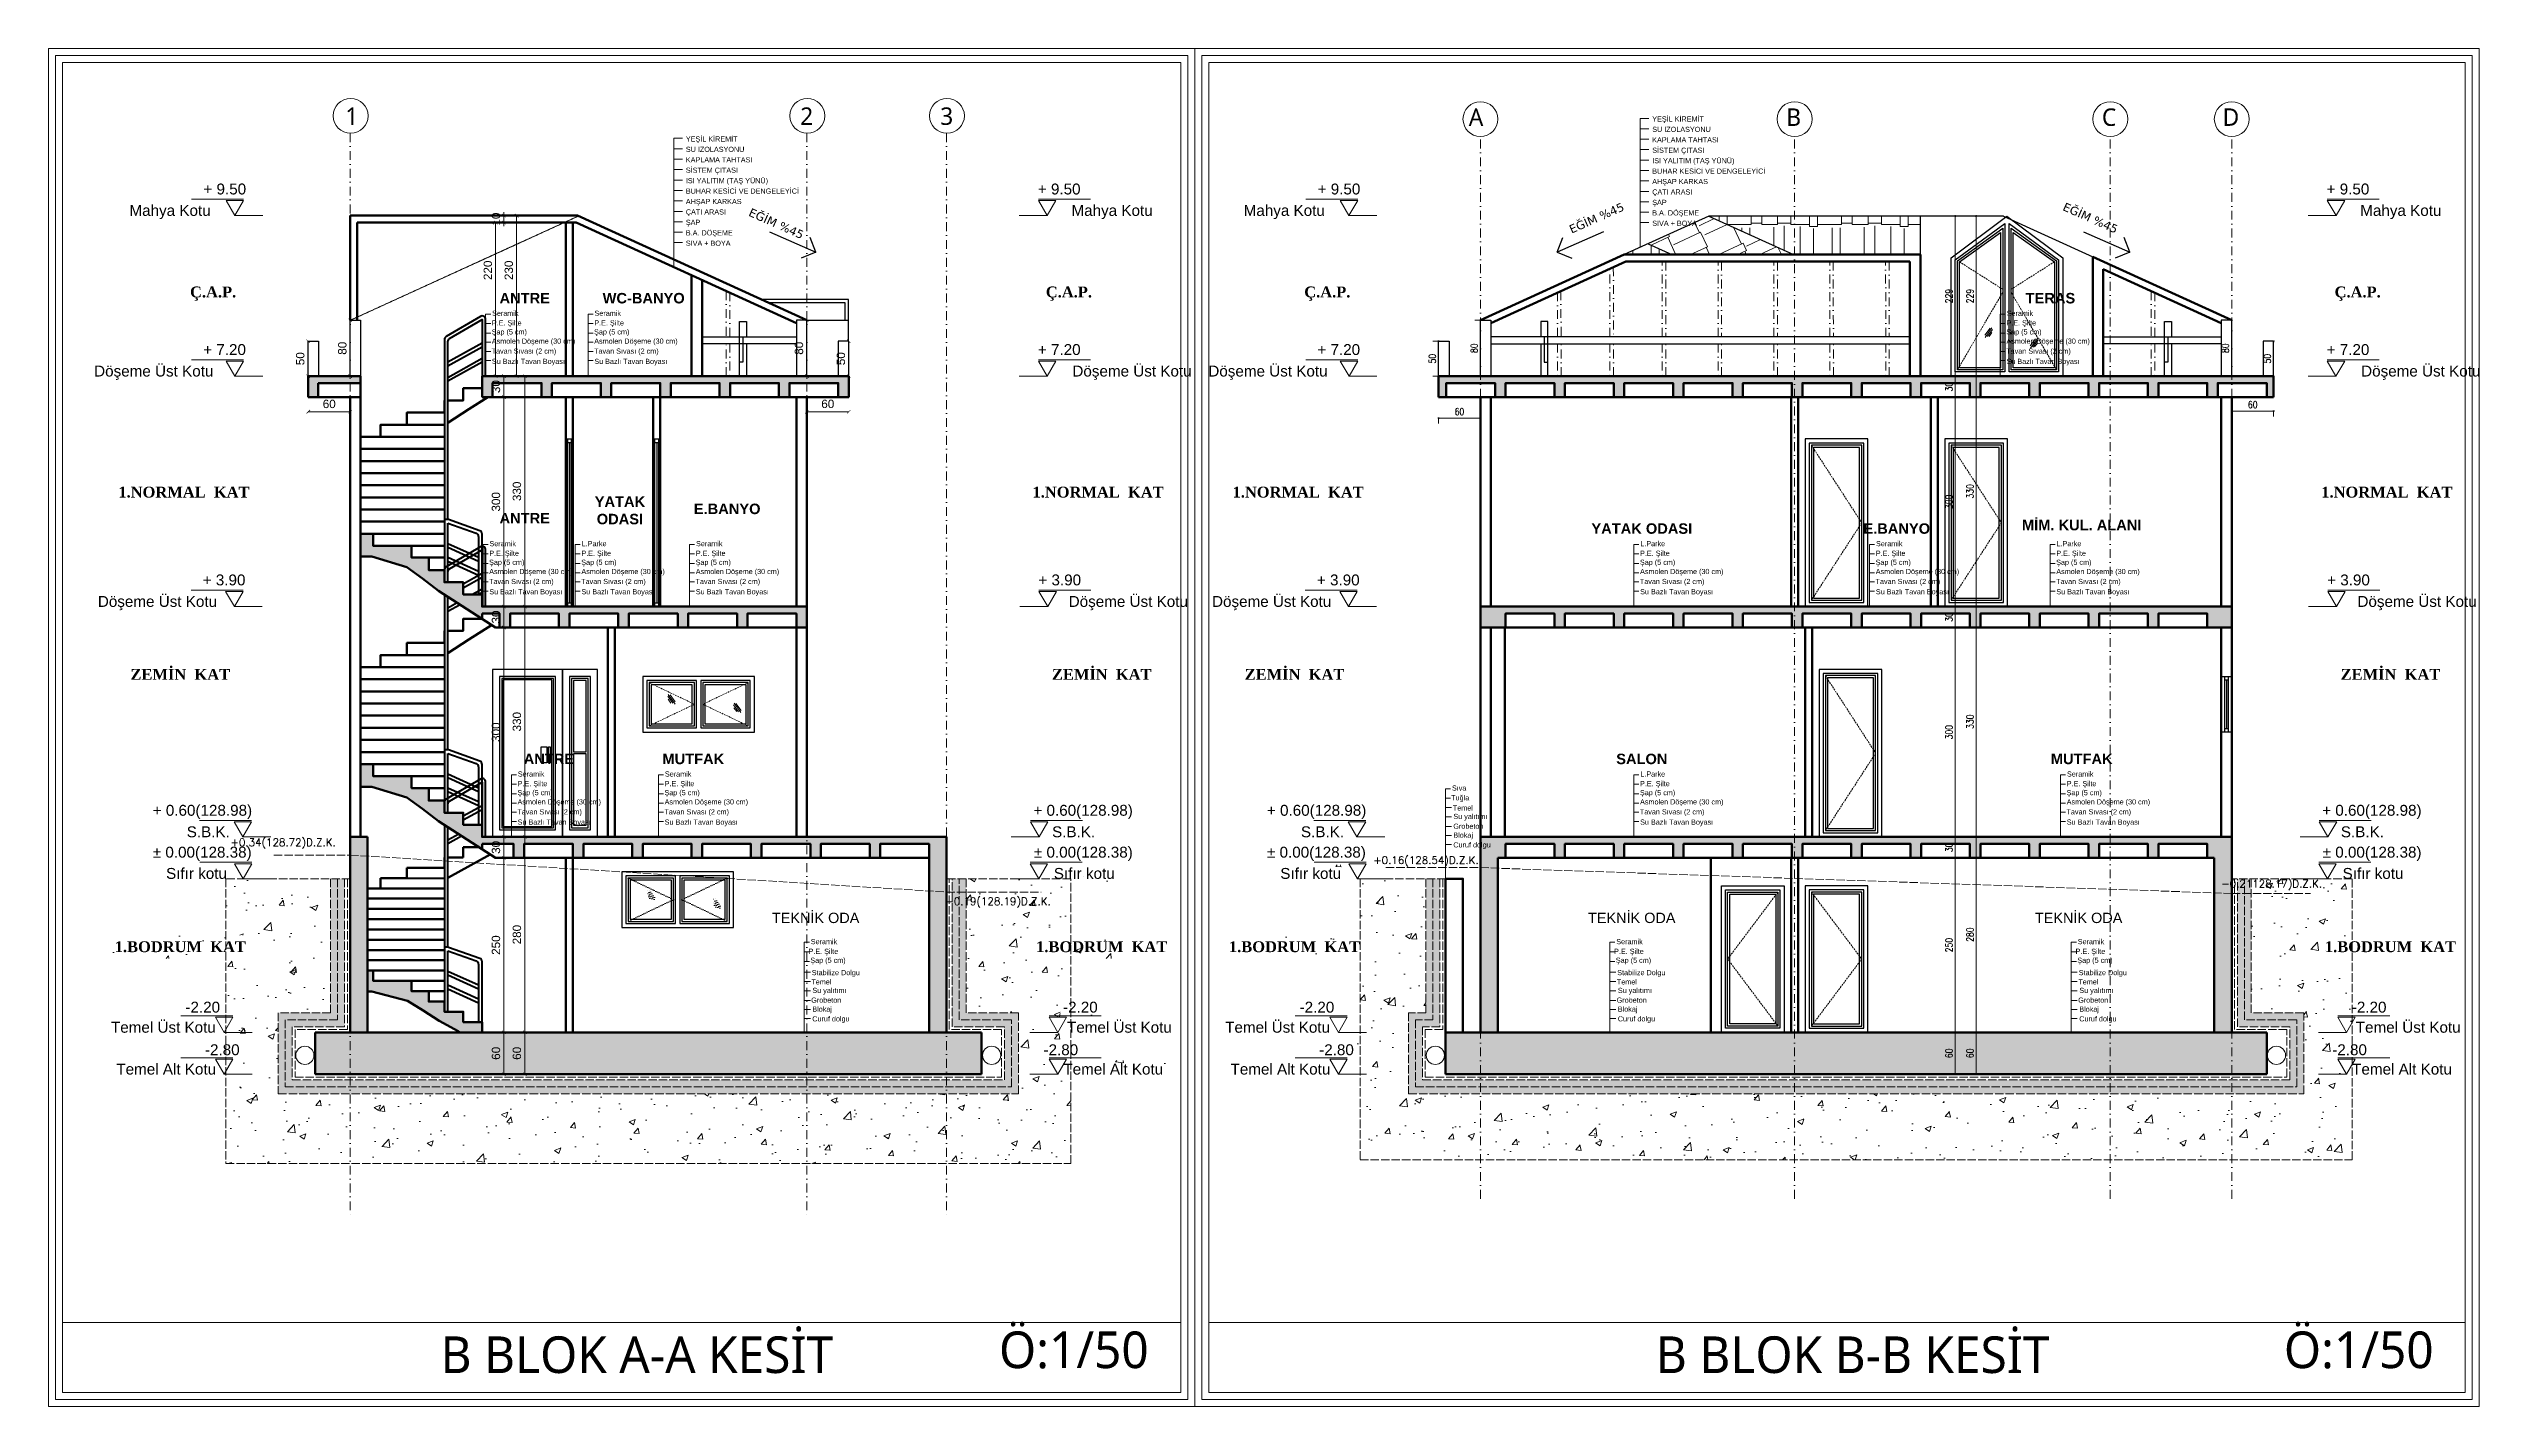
# Model space of a CAD drawing. Header units: millimetres. Extents: x 14753 to 45183, y 5640 to 19518.
# Drawn here: x 26679 to 30161, y 15623 to 17568 of the extents above; entities that cross this region are included whole.
import ezdxf

# ---------------------------------------------------------------- set-up
doc = ezdxf.new("R2010")
doc.units = ezdxf.units.MM
for name, pattern in [('ACAD_ISO02W100', [15, 12, -3]), ('ACAD_ISO07W100', [3, 0, -3]), ('DASHDOT', [25.4, 12.7, -6.35, 0, -6.35]), ('DOT', [0.25, 0, -0.25]), ('DUZ', [0]), ('HIDDEN', [0.375, 0.25, -0.125])]:
    doc.linetypes.add(name, pattern=pattern)
for name, color, linetype, lineweight in [('A Antet', 35, 'Continuous', 18), ('AKS', 251, 'DASHDOT', 0), ('CERCEVE', 66, 'Continuous', 0), ('Duvar', 1, 'Continuous', 50), ('DUVAR_0.30_gkhn', 7, 'DUZ', 30), ('Görüneyen', 250, 'HIDDEN', 0), ('k aks', 44, 'DASHDOT', 18), ('K GÖRÜNÜŞ ARKA', 133, 'Continuous', 25), ('k ic olcu', 254, 'Continuous', 18), ('k kot', 31, 'Continuous', 20), ('k pencere', 4, 'Continuous', 25), ('k tarama', 252, 'Continuous', 9), ('k yazi', 253, 'Continuous', 15), ('kesiklii çizgi', 244, 'ACAD_ISO02W100', 5), ('Kolon', 30, 'Continuous', 50), ('korkuluk', 6, 'Continuous', 40), ('YAZI', 1, 'Continuous', 0)]:
    doc.layers.add(name, color=color, linetype=linetype, lineweight=lineweight)
doc.layers.add('a_p1_enince', color=1, linetype='Continuous')
doc.layers.add('pencere', color=2, linetype='Continuous')
doc.styles.add('MtXpl_Segoe_UI', font='segoeui.ttf')
doc.styles.add('OLCU', font='romans.shx')
doc.styles.add('olcu 50', font='simplxtw.shx', dxfattribs={"width": 0.8, "height": 10})
doc.styles.get("Standard").update_dxf_attribs({"font": 'arial.ttf'})
doc.dimstyles.new('icölcü', dxfattribs={"dimtxt": 12, "dimasz": 5, "dimexe": 1.25, "dimexo": 0.625, "dimgap": 5, "dimtad": 1, "dimdec": 0, "dimtxsty": 'Standard', "dimblk": 'ARCHTICK', "dimcen": -10, "dimse1": 1, "dimse2": 1, "dimadec": 0, "dimazin": 0, "dimtfac": 1, "dimtdec": 0, "dimtix": 1, "dimtmove": 0, "dimatfit": 3, "dimldrblk": 'ARCHTICK', "dimfxl": 1, "dimarcsym": 0})
doc.dimstyles.new('K OLCU 100', dxfattribs={"dimscale": 40, "dimtxt": 10, "dimasz": 0.12, "dimexe": 0.2, "dimexo": 0.8, "dimgap": 0.1, "dimtad": 1, "dimdec": 0, "dimzin": 9, "dimtxsty": 'olcu 50', "dimblk": 'DOTSMALL', "dimcen": 0.5, "dimadec": 0, "dimazin": 0, "dimtfac": 1, "dimtdec": 0, "dimtix": 1, "dimtmove": 1, "dimatfit": 0, "dimldrblk": 'ORIGIN', "dimfxl": 1, "dimfxlon": 1, "dimarcsym": 0})
pattern_1 = [(0, (5200.135, 1907.9), (97.155, 45.72), [22.86, -19.05, 26.67, -11.43, 34.29, -15.24]), (0, (5222.995, 1909.806), (97.155, 45.72), [19.05, -72.39, 15.24, -22.86]), (0, (5268.715, 1905.043), (97.155, 45.72), [11.43, -118.11]), (90, (5200.135, 1907.9), (-32.385, 45.72), [43.815, -139.065]), (90, (5222.995, 1907.9), (-32.385, 45.72), [42.8625, -140.0175]), (90, (5242.045, 1907.9), (-32.385, 45.72), [40.005, -142.875]), (90, (5268.715, 1905.043), (-32.385, 45.72), [43.815, -139.065]), (90, (5280.145, 1905.043), (-32.385, 45.72), [43.815, -139.065]), (90, (5314.435, 1907.9), (-32.385, 45.72), [41.91, -140.97])]

msp = doc.modelspace()

# ---------------------------------------------------------------- texts
at = {"layer": 'A Antet', "color": 53, "char_height": 52.5, "attachment_point": 1}
for s, width, gutter_width, insert in [('{\\fSegoe UI|b0|i0|c162|p34;B BLOK A-A KESİT}', 1034.775, 12.5, (27240.6, 15722.9, -574.2)), ('{\\fSegoe UI|b0|i0|c162|p34;Ö:1/50}', 247.734, 9.38, (28040.3, 15729.9, -574.2)), ('{\\fSegoe UI|b0|i0|c162|p34;B BLOK B-B KESİT}', 1034.775, 12.5, (28981.1, 15722.9, -574.2)), ('{\\fSegoe UI|b0|i0|c162|p34;Ö:1/50}', 247.734, 9.38, (29880.5, 15729.9, -574.2))]:
    msp.add_mtext_dynamic_manual_height_columns(s, width=width, gutter_width=gutter_width, heights=[0], dxfattribs=dict(at, insert=insert))

# ---------------------------------------------------------------- blocks, each defined once
blk = doc.blocks.new('_DotSmall')
at = {"color": 0, "linetype": 'ByBlock', "const_width": 0.5}
blk.add_lwpolyline([(-0.0625, 0, 1), (0.0625, 0, 1)], format="xyb", close=True, dxfattribs=at)
blk = doc.blocks.new('*D915')
at = {"layer": 'Defpoints', "color": 0, "transparency": 16777216}
for p in [(391723.9, 4549617.9), (391723.9, 4549617.9), (391723.9, 4549557.9)]:
    blk.add_point(p, dxfattribs=at)
at = {"layer": 'k ic olcu', "color": 0, "lineweight": -2, "transparency": 16777216}
for p, q in [((391723.9, 4549617.9), (391715.9, 4549617.9)), ((391723.9, 4549557.9), (391723.9, 4549617.9)), ((391723.9, 4549557.9), (391715.9, 4549557.9))]:
    blk.add_line(p, q, dxfattribs=at)
at = {"layer": 'k ic olcu', "color": 0, "lineweight": -2, "transparency": 16777216, "xscale": 4.799999999999999, "yscale": 4.799999999999999, "zscale": 4.799999999999999}
for p, rotation in [((391723.9, 4549617.9), 90), ((391723.9, 4549557.9), 270)]:
    blk.add_blockref('_DotSmall', p, dxfattribs=dict(at, rotation=rotation))
at = {"layer": 'k ic olcu', "color": 0, "transparency": 16777216, "insert": (391714.9, 4549587.9), "char_height": 10, "attachment_point": 5, "rotation": 90, "style": 'olcu 50'}
blk.add_mtext('60', dxfattribs=at)
blk = doc.blocks.new('_Origin')
at = {"color": 0, "linetype": 'ByBlock', "lineweight": -2}
blk.add_line((0, 0), (-1, 0), dxfattribs=at)
blk.add_circle((0, 0), 0.5, dxfattribs=at)
blk = doc.blocks.new('*D916')
at = {"layer": 'Defpoints', "color": 0, "transparency": 16777216}
for p in [(391723.9, 4549897.9), (391723.9, 4549897.9), (391723.9, 4549617.9)]:
    blk.add_point(p, dxfattribs=at)
at = {"layer": 'k ic olcu', "color": 0, "lineweight": -2, "transparency": 16777216}
for p, q in [((391723.9, 4549897.9), (391715.9, 4549897.9)), ((391723.9, 4549617.9), (391723.9, 4549897.9)), ((391723.9, 4549617.9), (391715.9, 4549617.9))]:
    blk.add_line(p, q, dxfattribs=at)
at = {"layer": 'k ic olcu', "color": 0, "lineweight": -2, "transparency": 16777216, "xscale": 4.799999999999999, "yscale": 4.799999999999999, "zscale": 4.799999999999999}
for p, rotation in [((391723.9, 4549897.9), 90), ((391723.9, 4549617.9), 270)]:
    blk.add_blockref('_DotSmall', p, dxfattribs=dict(at, rotation=rotation))
at = {"layer": 'k ic olcu', "color": 0, "transparency": 16777216, "insert": (391714.9, 4549757.9), "char_height": 10, "attachment_point": 5, "rotation": 90, "style": 'olcu 50'}
blk.add_mtext('280', dxfattribs=at)
blk = doc.blocks.new('*D917')
at = {"layer": 'Defpoints', "color": 0, "transparency": 16777216}
for p in [(391723.9, 4550227.9), (391723.9, 4550227.9), (391723.9, 4549897.9)]:
    blk.add_point(p, dxfattribs=at)
at = {"layer": 'k ic olcu', "color": 0, "lineweight": -2, "transparency": 16777216}
for p, q in [((391723.9, 4550227.9), (391715.9, 4550227.9)), ((391723.9, 4549897.9), (391723.9, 4550227.9)), ((391723.9, 4549897.9), (391715.9, 4549897.9))]:
    blk.add_line(p, q, dxfattribs=at)
at = {"layer": 'k ic olcu', "color": 0, "lineweight": -2, "transparency": 16777216, "xscale": 4.799999999999999, "yscale": 4.799999999999999, "zscale": 4.799999999999999}
for p, rotation in [((391723.9, 4550227.9), 90), ((391723.9, 4549897.9), 270)]:
    blk.add_blockref('_DotSmall', p, dxfattribs=dict(at, rotation=rotation))
at = {"layer": 'k ic olcu', "color": 0, "transparency": 16777216, "insert": (391714.9, 4550062.9), "char_height": 10, "attachment_point": 5, "rotation": 90, "style": 'olcu 50'}
blk.add_mtext('330', dxfattribs=at)
blk = doc.blocks.new('*D918')
at = {"layer": 'Defpoints', "color": 0, "transparency": 16777216}
for p in [(391723.9, 4550557.9), (391723.9, 4550557.9), (391723.9, 4550227.9)]:
    blk.add_point(p, dxfattribs=at)
at = {"layer": 'k ic olcu', "color": 0, "lineweight": -2, "transparency": 16777216}
for p, q in [((391723.9, 4550557.9), (391715.9, 4550557.9)), ((391723.9, 4550227.9), (391723.9, 4550557.9)), ((391723.9, 4550227.9), (391715.9, 4550227.9))]:
    blk.add_line(p, q, dxfattribs=at)
at = {"layer": 'k ic olcu', "color": 0, "lineweight": -2, "transparency": 16777216, "xscale": 4.799999999999999, "yscale": 4.799999999999999, "zscale": 4.799999999999999}
for p, rotation in [((391723.9, 4550557.9), 90), ((391723.9, 4550227.9), 270)]:
    blk.add_blockref('_DotSmall', p, dxfattribs=dict(at, rotation=rotation))
at = {"layer": 'k ic olcu', "color": 0, "transparency": 16777216, "insert": (391714.9, 4550392.9), "char_height": 10, "attachment_point": 5, "rotation": 90, "style": 'olcu 50'}
blk.add_mtext('330', dxfattribs=at)
blk = doc.blocks.new('*D901')
at = {"layer": 'Defpoints', "color": 0, "transparency": 16777216}
for p in [(391723.9, 4550787.3), (391723.9, 4550787.3), (391723.9, 4550557.9)]:
    blk.add_point(p, dxfattribs=at)
at = {"layer": 'k ic olcu', "color": 0, "lineweight": -2, "transparency": 16777216}
for p, q in [((391723.9, 4550787.3), (391715.9, 4550787.3)), ((391723.9, 4550557.9), (391723.9, 4550787.3)), ((391723.9, 4550557.9), (391715.9, 4550557.9))]:
    blk.add_line(p, q, dxfattribs=at)
at = {"layer": 'k ic olcu', "color": 0, "lineweight": -2, "transparency": 16777216, "xscale": 4.799999999999999, "yscale": 4.799999999999999, "zscale": 4.799999999999999}
for p, rotation in [((391723.9, 4550787.3), 90), ((391723.9, 4550557.9), 270)]:
    blk.add_blockref('_DotSmall', p, dxfattribs=dict(at, rotation=rotation))
at = {"layer": 'k ic olcu', "color": 0, "transparency": 16777216, "insert": (391714.9, 4550672.6), "char_height": 10, "attachment_point": 5, "rotation": 90, "style": 'olcu 50'}
blk.add_mtext('229', dxfattribs=at)
blk = doc.blocks.new('*D902')
at = {"layer": 'Defpoints', "color": 0, "transparency": 16777216}
for p in [(391693.9, 4550787.3), (391693.9, 4550557.9), (391693.9, 4550557.9)]:
    blk.add_point(p, dxfattribs=at)
at = {"layer": 'k ic olcu', "color": 0, "lineweight": -2, "transparency": 16777216}
for p, q in [((391693.9, 4550787.3), (391685.9, 4550787.3)), ((391693.9, 4550787.3), (391693.9, 4550557.9)), ((391693.9, 4550557.9), (391685.9, 4550557.9))]:
    blk.add_line(p, q, dxfattribs=at)
at = {"layer": 'k ic olcu', "color": 0, "lineweight": -2, "transparency": 16777216, "xscale": 4.799999999999999, "yscale": 4.799999999999999, "zscale": 4.799999999999999}
for p, rotation in [((391693.9, 4550787.3), 90), ((391693.9, 4550557.9), 270)]:
    blk.add_blockref('_DotSmall', p, dxfattribs=dict(at, rotation=rotation))
at = {"layer": 'k ic olcu', "color": 0, "transparency": 16777216, "insert": (391684.9, 4550672.6), "char_height": 10, "attachment_point": 5, "rotation": 90, "style": 'olcu 50'}
blk.add_mtext('229', dxfattribs=at)
blk = doc.blocks.new('*D903')
at = {"layer": 'Defpoints', "color": 0, "transparency": 16777216}
for p in [(391693.9, 4550557.9), (391693.9, 4550527.9), (391693.9, 4550527.9)]:
    blk.add_point(p, dxfattribs=at)
at = {"layer": 'k ic olcu', "color": 0, "lineweight": -2, "transparency": 16777216}
for p, q in [((391693.9, 4550557.9), (391685.9, 4550557.9)), ((391693.9, 4550557.9), (391693.9, 4550527.9)), ((391693.9, 4550527.9), (391685.9, 4550527.9))]:
    blk.add_line(p, q, dxfattribs=at)
at = {"layer": 'k ic olcu', "color": 0, "lineweight": -2, "transparency": 16777216, "xscale": 4.799999999999999, "yscale": 4.799999999999999, "zscale": 4.799999999999999}
for p, rotation in [((391693.9, 4550557.9), 90), ((391693.9, 4550527.9), 270)]:
    blk.add_blockref('_DotSmall', p, dxfattribs=dict(at, rotation=rotation))
at = {"layer": 'k ic olcu', "color": 0, "transparency": 16777216, "insert": (391684.9, 4550542.9), "char_height": 10, "attachment_point": 5, "rotation": 90, "style": 'olcu 50'}
blk.add_mtext('30', dxfattribs=at)
blk = doc.blocks.new('*D904')
at = {"layer": 'Defpoints', "color": 0, "transparency": 16777216}
for p in [(391693.9, 4550527.9), (391693.9, 4550227.9), (391693.9, 4550227.9)]:
    blk.add_point(p, dxfattribs=at)
at = {"layer": 'k ic olcu', "color": 0, "lineweight": -2, "transparency": 16777216}
for p, q in [((391693.9, 4550527.9), (391685.9, 4550527.9)), ((391693.9, 4550527.9), (391693.9, 4550227.9)), ((391693.9, 4550227.9), (391685.9, 4550227.9))]:
    blk.add_line(p, q, dxfattribs=at)
at = {"layer": 'k ic olcu', "color": 0, "lineweight": -2, "transparency": 16777216, "xscale": 4.799999999999999, "yscale": 4.799999999999999, "zscale": 4.799999999999999}
for p, rotation in [((391693.9, 4550527.9), 90), ((391693.9, 4550227.9), 270)]:
    blk.add_blockref('_DotSmall', p, dxfattribs=dict(at, rotation=rotation))
at = {"layer": 'k ic olcu', "color": 0, "transparency": 16777216, "insert": (391684.9, 4550377.9), "char_height": 10, "attachment_point": 5, "rotation": 90, "style": 'olcu 50'}
blk.add_mtext('300', dxfattribs=at)
blk = doc.blocks.new('*D905')
at = {"layer": 'Defpoints', "color": 0, "transparency": 16777216}
for p in [(391693.9, 4550227.9), (391693.9, 4550197.9), (391693.9, 4550197.9)]:
    blk.add_point(p, dxfattribs=at)
at = {"layer": 'k ic olcu', "color": 0, "lineweight": -2, "transparency": 16777216}
for p, q in [((391693.9, 4550227.9), (391685.9, 4550227.9)), ((391693.9, 4550197.9), (391685.9, 4550197.9)), ((391693.9, 4550227.9), (391693.9, 4550197.9))]:
    blk.add_line(p, q, dxfattribs=at)
at = {"layer": 'k ic olcu', "color": 0, "lineweight": -2, "transparency": 16777216, "xscale": 4.799999999999999, "yscale": 4.799999999999999, "zscale": 4.799999999999999}
for p, rotation in [((391693.9, 4550227.9), 90), ((391693.9, 4550197.9), 270)]:
    blk.add_blockref('_DotSmall', p, dxfattribs=dict(at, rotation=rotation))
at = {"layer": 'k ic olcu', "color": 0, "transparency": 16777216, "insert": (391684.9, 4550212.9), "char_height": 10, "attachment_point": 5, "rotation": 90, "style": 'olcu 50'}
blk.add_mtext('30', dxfattribs=at)
blk = doc.blocks.new('*D906')
at = {"layer": 'Defpoints', "color": 0, "transparency": 16777216}
for p in [(391693.9, 4550197.9), (391693.9, 4549897.9), (391693.9, 4549897.9)]:
    blk.add_point(p, dxfattribs=at)
at = {"layer": 'k ic olcu', "color": 0, "lineweight": -2, "transparency": 16777216}
for p, q in [((391693.9, 4550197.9), (391685.9, 4550197.9)), ((391693.9, 4550197.9), (391693.9, 4549897.9)), ((391693.9, 4549897.9), (391685.9, 4549897.9))]:
    blk.add_line(p, q, dxfattribs=at)
at = {"layer": 'k ic olcu', "color": 0, "lineweight": -2, "transparency": 16777216, "xscale": 4.799999999999999, "yscale": 4.799999999999999, "zscale": 4.799999999999999}
for p, rotation in [((391693.9, 4550197.9), 90), ((391693.9, 4549897.9), 270)]:
    blk.add_blockref('_DotSmall', p, dxfattribs=dict(at, rotation=rotation))
at = {"layer": 'k ic olcu', "color": 0, "transparency": 16777216, "insert": (391684.9, 4550047.9), "char_height": 10, "attachment_point": 5, "rotation": 90, "style": 'olcu 50'}
blk.add_mtext('300', dxfattribs=at)
blk = doc.blocks.new('*D907')
at = {"layer": 'Defpoints', "color": 0, "transparency": 16777216}
for p in [(391693.9, 4549897.9), (391693.9, 4549867.9), (391693.9, 4549867.9)]:
    blk.add_point(p, dxfattribs=at)
at = {"layer": 'k ic olcu', "color": 0, "lineweight": -2, "transparency": 16777216}
for p, q in [((391693.9, 4549897.9), (391685.9, 4549897.9)), ((391693.9, 4549897.9), (391693.9, 4549867.9)), ((391693.9, 4549867.9), (391685.9, 4549867.9))]:
    blk.add_line(p, q, dxfattribs=at)
at = {"layer": 'k ic olcu', "color": 0, "lineweight": -2, "transparency": 16777216, "xscale": 4.799999999999999, "yscale": 4.799999999999999, "zscale": 4.799999999999999}
for p, rotation in [((391693.9, 4549897.9), 90), ((391693.9, 4549867.9), 270)]:
    blk.add_blockref('_DotSmall', p, dxfattribs=dict(at, rotation=rotation))
at = {"layer": 'k ic olcu', "color": 0, "transparency": 16777216, "insert": (391684.9, 4549882.9), "char_height": 10, "attachment_point": 5, "rotation": 90, "style": 'olcu 50'}
blk.add_mtext('30', dxfattribs=at)
blk = doc.blocks.new('*D908')
at = {"layer": 'Defpoints', "color": 0, "transparency": 16777216}
for p in [(391693.9, 4549867.9), (391693.9, 4549617.9), (391693.9, 4549617.9)]:
    blk.add_point(p, dxfattribs=at)
at = {"layer": 'k ic olcu', "color": 0, "lineweight": -2, "transparency": 16777216}
for p, q in [((391693.9, 4549867.9), (391685.9, 4549867.9)), ((391693.9, 4549867.9), (391693.9, 4549617.9)), ((391693.9, 4549617.9), (391685.9, 4549617.9))]:
    blk.add_line(p, q, dxfattribs=at)
at = {"layer": 'k ic olcu', "color": 0, "lineweight": -2, "transparency": 16777216, "xscale": 4.799999999999999, "yscale": 4.799999999999999, "zscale": 4.799999999999999}
for p, rotation in [((391693.9, 4549867.9), 90), ((391693.9, 4549617.9), 270)]:
    blk.add_blockref('_DotSmall', p, dxfattribs=dict(at, rotation=rotation))
at = {"layer": 'k ic olcu', "color": 0, "transparency": 16777216, "insert": (391684.9, 4549742.9), "char_height": 10, "attachment_point": 5, "rotation": 90, "style": 'olcu 50'}
blk.add_mtext('250', dxfattribs=at)
blk = doc.blocks.new('*D909')
at = {"layer": 'Defpoints', "color": 0, "transparency": 16777216}
for p in [(391693.9, 4549617.9), (391693.9, 4549557.9), (391693.9, 4549557.9)]:
    blk.add_point(p, dxfattribs=at)
at = {"layer": 'k ic olcu', "color": 0, "lineweight": -2, "transparency": 16777216}
for p, q in [((391693.9, 4549617.9), (391685.9, 4549617.9)), ((391693.9, 4549617.9), (391693.9, 4549557.9)), ((391693.9, 4549557.9), (391685.9, 4549557.9))]:
    blk.add_line(p, q, dxfattribs=at)
at = {"layer": 'k ic olcu', "color": 0, "lineweight": -2, "transparency": 16777216, "xscale": 4.799999999999999, "yscale": 4.799999999999999, "zscale": 4.799999999999999}
for p, rotation in [((391693.9, 4549617.9), 90), ((391693.9, 4549557.9), 270)]:
    blk.add_blockref('_DotSmall', p, dxfattribs=dict(at, rotation=rotation))
at = {"layer": 'k ic olcu', "color": 0, "transparency": 16777216, "insert": (391684.9, 4549587.9), "char_height": 10, "attachment_point": 5, "rotation": 90, "style": 'olcu 50'}
blk.add_mtext('60', dxfattribs=at)
blk = doc.blocks.new('*D910')
at = {"layer": 'Defpoints', "color": 0, "transparency": 16777216}
for p in [(392150, 4550607.9), (392150, 4550607.9), (392150, 4550557.9)]:
    blk.add_point(p, dxfattribs=at)
at = {"layer": 'k ic olcu', "color": 0, "lineweight": -2, "transparency": 16777216}
for p, q in [((392150, 4550607.9), (392142, 4550607.9)), ((392150, 4550557.9), (392150, 4550607.9)), ((392150, 4550557.9), (392142, 4550557.9))]:
    blk.add_line(p, q, dxfattribs=at)
at = {"layer": 'k ic olcu', "color": 0, "lineweight": -2, "transparency": 16777216, "xscale": 4.799999999999999, "yscale": 4.799999999999999, "zscale": 4.799999999999999}
for p, rotation in [((392150, 4550607.9), 90), ((392150, 4550557.9), 270)]:
    blk.add_blockref('_DotSmall', p, dxfattribs=dict(at, rotation=rotation))
at = {"layer": 'k ic olcu', "color": 0, "transparency": 16777216, "insert": (392141, 4550582.9), "char_height": 10, "attachment_point": 5, "rotation": 90, "style": 'olcu 50'}
blk.add_mtext('50', dxfattribs=at)
blk = doc.blocks.new('*D911')
at = {"layer": 'Defpoints', "color": 0, "transparency": 16777216}
for p in [(392090, 4550637.9), (392090, 4550637.9), (392090, 4550557.9)]:
    blk.add_point(p, dxfattribs=at)
at = {"layer": 'k ic olcu', "color": 0, "lineweight": -2, "transparency": 16777216}
for p, q in [((392090, 4550637.9), (392082, 4550637.9)), ((392090, 4550557.9), (392090, 4550637.9)), ((392090, 4550557.9), (392082, 4550557.9))]:
    blk.add_line(p, q, dxfattribs=at)
at = {"layer": 'k ic olcu', "color": 0, "lineweight": -2, "transparency": 16777216, "xscale": 4.799999999999999, "yscale": 4.799999999999999, "zscale": 4.799999999999999}
for p, rotation in [((392090, 4550637.9), 90), ((392090, 4550557.9), 270)]:
    blk.add_blockref('_DotSmall', p, dxfattribs=dict(at, rotation=rotation))
at = {"layer": 'k ic olcu', "color": 0, "transparency": 16777216, "insert": (392081, 4550597.9), "char_height": 10, "attachment_point": 5, "rotation": 90, "style": 'olcu 50'}
blk.add_mtext('80', dxfattribs=at)
blk = doc.blocks.new('*D912')
at = {"layer": 'Defpoints', "color": 0, "transparency": 16777216}
for p in [(392090, 4550527.9), (392090, 4550507.9), (392150, 4550527.9)]:
    blk.add_point(p, dxfattribs=at)
at = {"layer": 'k ic olcu', "color": 0, "lineweight": -2, "transparency": 16777216}
for p, q in [((392090, 4550507.9), (392090, 4550499.9)), ((392150, 4550507.9), (392090, 4550507.9)), ((392150, 4550507.9), (392150, 4550499.9))]:
    blk.add_line(p, q, dxfattribs=at)
at = {"layer": 'k ic olcu', "color": 0, "lineweight": -2, "transparency": 16777216, "xscale": 4.799999999999999, "yscale": 4.799999999999999, "zscale": 4.799999999999999, "rotation": 180}
blk.add_blockref('_DotSmall', (392090, 4550507.9), dxfattribs=at)
at = {"layer": 'k ic olcu', "color": 0, "lineweight": -2, "transparency": 16777216, "xscale": 4.799999999999999, "yscale": 4.799999999999999, "zscale": 4.799999999999999}
blk.add_blockref('_DotSmall', (392150, 4550507.9), dxfattribs=at)
at = {"layer": 'k ic olcu', "color": 0, "transparency": 16777216, "insert": (392120, 4550516.9), "char_height": 10, "attachment_point": 5, "style": 'olcu 50'}
blk.add_mtext('60', dxfattribs=at)
blk = doc.blocks.new('*D913')
at = {"layer": 'Defpoints', "color": 0, "transparency": 16777216}
for p in [(390954, 4550527.9), (391014, 4550527.9), (390954, 4550497.9)]:
    blk.add_point(p, dxfattribs=at)
at = {"layer": 'k ic olcu', "color": 0, "lineweight": -2, "transparency": 16777216}
for p, q in [((390954, 4550497.9), (390954, 4550489.9)), ((391014, 4550497.9), (390954, 4550497.9)), ((391014, 4550497.9), (391014, 4550489.9))]:
    blk.add_line(p, q, dxfattribs=at)
at = {"layer": 'k ic olcu', "color": 0, "lineweight": -2, "transparency": 16777216, "xscale": 4.799999999999999, "yscale": 4.799999999999999, "zscale": 4.799999999999999, "rotation": 180}
blk.add_blockref('_DotSmall', (390954, 4550497.9), dxfattribs=at)
at = {"layer": 'k ic olcu', "color": 0, "lineweight": -2, "transparency": 16777216, "xscale": 4.799999999999999, "yscale": 4.799999999999999, "zscale": 4.799999999999999}
blk.add_blockref('_DotSmall', (391014, 4550497.9), dxfattribs=at)
at = {"layer": 'k ic olcu', "color": 0, "transparency": 16777216, "insert": (390984, 4550506.9), "char_height": 10, "attachment_point": 5, "style": 'olcu 50'}
blk.add_mtext('60', dxfattribs=at)
blk = doc.blocks.new('*D914')
at = {"layer": 'Defpoints', "color": 0, "transparency": 16777216}
for p in [(391014, 4550637.9), (391014, 4550637.9), (391014, 4550557.9)]:
    blk.add_point(p, dxfattribs=at)
at = {"layer": 'k ic olcu', "color": 0, "lineweight": -2, "transparency": 16777216}
for p, q in [((391014, 4550637.9), (391006, 4550637.9)), ((391014, 4550557.9), (391014, 4550637.9)), ((391014, 4550557.9), (391006, 4550557.9))]:
    blk.add_line(p, q, dxfattribs=at)
at = {"layer": 'k ic olcu', "color": 0, "lineweight": -2, "transparency": 16777216, "xscale": 4.799999999999999, "yscale": 4.799999999999999, "zscale": 4.799999999999999}
for p, rotation in [((391014, 4550637.9), 90), ((391014, 4550557.9), 270)]:
    blk.add_blockref('_DotSmall', p, dxfattribs=dict(at, rotation=rotation))
at = {"layer": 'k ic olcu', "color": 0, "transparency": 16777216, "insert": (391005, 4550597.9), "char_height": 10, "attachment_point": 5, "rotation": 90, "style": 'olcu 50'}
blk.add_mtext('80', dxfattribs=at)
blk = doc.blocks.new('*D919')
at = {"layer": 'Defpoints', "color": 0, "transparency": 16777216}
for p in [(390954, 4550607.9), (390954, 4550607.9), (390954, 4550557.9)]:
    blk.add_point(p, dxfattribs=at)
at = {"layer": 'DUVAR_0.30_gkhn', "color": 0, "lineweight": -2, "transparency": 16777216}
for p, q in [((390954, 4550607.9), (390946, 4550607.9)), ((390954, 4550557.9), (390954, 4550607.9)), ((390954, 4550557.9), (390946, 4550557.9))]:
    blk.add_line(p, q, dxfattribs=at)
at = {"layer": 'DUVAR_0.30_gkhn', "color": 0, "lineweight": -2, "transparency": 16777216, "xscale": 4.799999999999999, "yscale": 4.799999999999999, "zscale": 4.799999999999999}
for p, rotation in [((390954, 4550607.9), 90), ((390954, 4550557.9), 270)]:
    blk.add_blockref('_DotSmall', p, dxfattribs=dict(at, rotation=rotation))
at = {"layer": 'DUVAR_0.30_gkhn', "color": 0, "transparency": 16777216, "insert": (390945, 4550582.9), "char_height": 10, "attachment_point": 5, "rotation": 90, "style": 'olcu 50'}
blk.add_mtext('50', dxfattribs=at)
blk = doc.blocks.new('kot1')
for p, q in [((578788.5, 90039.1), (578863, 90039.1)), ((578801, 90015.5), (578761, 90015.5))]:
    blk.add_line(p, q)
blk.add_lwpolyline([(578813.5, 90037.1), (578788.5, 90037.1), (578801, 90015.5)], close=True)
blk = doc.blocks.new('k4')
at = {"layer": 'YAZI', "xscale": -1}
for p in [(976925, 4460772.3), (976925.1, 4460542.4), (976924.4, 4460212.4), (976936.5, 4459882.4), (976937.1, 4459822.4), (976909.9, 4459602.4), (976909.9, 4459542.4)]:
    blk.add_blockref('kot1', p, dxfattribs=at)
at = {"layer": 'YAZI'}
for s, p in [('+ 9.50', (398079.1, 4550818.2, 574.2)), ('Mahya Kotu', (397973.2, 4550787.5, 574.2)), ('+ 7.20', (398078.8, 4550588.2, 574.2)), ('Döşeme Üst Kotu', (397922.6, 4550557.4, 574.2)), ('+ 3.90', (398078.1, 4550258.2, 574.2)), ('Döşeme Üst Kotu', (397927.9, 4550227.4, 574.2)), ('+ 0.60(128.98)', (398006.5, 4549928.2, 574.2)), ('± 0.00(128.38)', (398006.6, 4549868.2, 574.2)), ('S.B.K.', (398055.2, 4549897.4, 574.2)), ('Sıfır kotu', (398025.6, 4549837.8, 574.2)), ('-2.20', (398053.3, 4549646.2, 574.2)), ('Temel Üst Kotu', (397946.7, 4549617.4, 574.2)), ('Temel Alt Kotu', (397954.4, 4549557.5, 459.4)), ('-2.80', (398081.3, 4549585.2, 459.4))]:
    blk.add_text(s, height=15.6, dxfattribs=at).set_placement(p)
at = {"layer": 'YAZI', "char_height": 15.6, "width": 230.85, "attachment_point": 2}
for s, insert in [('{\\fTimes New Roman|b1|i0|c162|p18;Ç.A.P.}', (398093, 4550686.3, 0)), ('{\\fTimes New Roman|b1|i0|c162|p18;1.NORMAL  KAT}', (398051.2, 4550399.6, 0)), ('{\\fTimes New Roman|b1|i0|c162|p18;ZEMİN  KAT}', (398046, 4550138.5, 0)), ('{\\fTimes New Roman|b1|i0|c162|p18;1.BODRUM  KAT}', (398046, 4549748.4, 0))]:
    blk.add_mtext(s, dxfattribs=dict(at, insert=insert))
blk = doc.blocks.new('k3')
at = {"layer": 'YAZI'}
for p in [(-179475, 4460772.3), (-179475.1, 4460542.4), (-179474.4, 4460212.4), (-179486.5, 4459882.4), (-179487.1, 4459822.4), (-179459.9, 4459602.4), (-179459.9, 4459542.4)]:
    blk.add_blockref('kot1', p, dxfattribs=at)
for s, p in [('+ 9.50', (399312.5, 4550818.2, 574.2)), ('Mahya Kotu', (399360.7, 4550787.5, 574.2)), ('+ 7.20', (399312.6, 4550588.2, 574.2)), ('Döşeme Üst Kotu', (399362, 4550557.4, 574.2)), ('+ 3.90', (399313.3, 4550258.2, 574.2)), ('Döşeme Üst Kotu', (399356.7, 4550227.4, 574.2)), ('+ 0.60(128.98)', (399306.2, 4549928.2, 574.2)), ('± 0.00(128.38)', (399306.9, 4549868.2, 574.2)), ('S.B.K.', (399332.9, 4549897.4, 574.2)), ('Sıfır kotu', (399335.4, 4549837.8, 574.2)), ('-2.20', (399348.6, 4549646.2, 574.2)), ('Temel Üst Kotu', (399354.3, 4549617.4, 574.2)), ('-2.80', (399320.6, 4549585.2, 459.4)), ('Temel Alt Kotu', (399349.1, 4549557.5, 459.4))]:
    blk.add_text(s, height=15.6, dxfattribs=at).set_placement(p)
at = {"layer": 'YAZI', "char_height": 15.6, "width": 230.85, "attachment_point": 2}
for s, insert in [('{\\fTimes New Roman|b1|i0|c162|p18;Ç.A.P.}', (399357, 4550686.3, 0)), ('{\\fTimes New Roman|b1|i0|c162|p18;1.NORMAL  KAT}', (399398.8, 4550399.6, 0)), ('{\\fTimes New Roman|b1|i0|c162|p18;ZEMİN  KAT}', (399404, 4550138.5, 0)), ('{\\fTimes New Roman|b1|i0|c162|p18;1.BODRUM  KAT}', (399404, 4549748.4, 0))]:
    blk.add_mtext(s, dxfattribs=dict(at, insert=insert))
blk = doc.blocks.new('GXFFCGXFGFC')
at = {"layer": 'k yazi'}
for p, q in [((25995.3, 12934.2), (25995.3, 12749.5)), ((26007.4, 12934.2), (25995.3, 12934.2)), ((26007.4, 12919.2), (25995.3, 12919.2)), ((26007.4, 12904.3), (25995.3, 12904.3)), ((26007.4, 12889.4), (25995.3, 12889.4)), ((26007.4, 12874.4), (25995.3, 12874.4)), ((26007.4, 12859.5), (25995.3, 12859.5)), ((26007.4, 12844.6), (25995.3, 12844.6)), ((26007.4, 12829.6), (25995.3, 12829.6)), ((26007.4, 12814.7), (25995.3, 12814.7)), ((26007.4, 12799.7), (25995.3, 12799.7)), ((26007.4, 12784.8), (25995.3, 12784.8))]:
    blk.add_line(p, q, dxfattribs=at)
for s, p in [('YEŞİL KİREMİT', (26012.4, 12929.6)), ('SU IZOLASYONU', (26012.4, 12914.7)), ('SİSTEM ÇITASI', (26012.4, 12884.8)), ('KAPLAMA TAHTASI', (26012.4, 12899.7)), ('AHŞAP KARKAS', (26012.4, 12840)), ('BUHAR KESİCİ VE DENGELEYİCİ', (26012.4, 12854.9)), ('ISI YALITIM (TAŞ YÜNÜ)', (26012.4, 12869.8)), ('ŞAP', (26012.4, 12810.1)), ('ÇATI ARASI', (26012.4, 12825)), ('SIVA + BOYA', (26012.4, 12780.2)), ('B.A. DÖŞEME', (26012.4, 12795.1))]:
    blk.add_text(s, height=7.4, dxfattribs=at).set_placement(p)
blk = doc.blocks.new('_ArchTick')
at = {"color": 0, "linetype": 'ByBlock', "const_width": 0.15}
blk.add_lwpolyline([(-0.5, -0.5), (0.5, 0.5)], dxfattribs=at)
blk = doc.blocks.new('*D898')
at = {"layer": 'Defpoints', "color": 0, "transparency": 16777216}
for p in [(390109.3, 4550607.9), (390109.3, 4550607.9), (390109.3, 4550557.9)]:
    blk.add_point(p, dxfattribs=at)
at = {"layer": 'k ic olcu', "color": 0, "lineweight": -2, "transparency": 16777216}
blk.add_line((390109.3, 4550557.9), (390109.3, 4550607.9), dxfattribs=at)
at = {"layer": 'k ic olcu', "color": 0, "lineweight": -2, "transparency": 16777216, "xscale": 5, "yscale": 5, "zscale": 5}
for p, rotation in [((390109.3, 4550607.9), 90), ((390109.3, 4550557.9), 270)]:
    blk.add_blockref('_ArchTick', p, dxfattribs=dict(at, rotation=rotation))
at = {"layer": 'k ic olcu', "color": 0, "transparency": 16777216, "insert": (390098.1, 4550582.9), "char_height": 12, "attachment_point": 5, "rotation": 90}
blk.add_mtext('50', dxfattribs=at)
blk = doc.blocks.new('*D899')
at = {"layer": 'Defpoints', "color": 0, "transparency": 16777216}
for p in [(389335, 4550607.9), (389335, 4550607.9), (389335, 4550557.9)]:
    blk.add_point(p, dxfattribs=at)
at = {"layer": 'k ic olcu', "color": 0, "lineweight": -2, "transparency": 16777216}
blk.add_line((389335, 4550557.9), (389335, 4550607.9), dxfattribs=at)
at = {"layer": 'k ic olcu', "color": 0, "lineweight": -2, "transparency": 16777216, "xscale": 5, "yscale": 5, "zscale": 5}
for p, rotation in [((389335, 4550607.9), 90), ((389335, 4550557.9), 270)]:
    blk.add_blockref('_ArchTick', p, dxfattribs=dict(at, rotation=rotation))
at = {"layer": 'k ic olcu', "color": 0, "transparency": 16777216, "insert": (389323.8, 4550582.9), "char_height": 12, "attachment_point": 5, "rotation": 90}
blk.add_mtext('50', dxfattribs=at)
blk = doc.blocks.new('*D885')
at = {"layer": 'Defpoints', "color": 0, "transparency": 16777216}
for p in [(389615.3, 4549617.9), (389615.3, 4549617.9), (389615.3, 4549557.9)]:
    blk.add_point(p, dxfattribs=at)
at = {"layer": 'k ic olcu', "color": 0, "lineweight": -2, "transparency": 16777216}
blk.add_line((389615.3, 4549557.9), (389615.3, 4549617.9), dxfattribs=at)
at = {"layer": 'k ic olcu', "color": 0, "lineweight": -2, "transparency": 16777216, "xscale": 5, "yscale": 5, "zscale": 5}
for p, rotation in [((389615.3, 4549617.9), 90), ((389615.3, 4549557.9), 270)]:
    blk.add_blockref('_ArchTick', p, dxfattribs=dict(at, rotation=rotation))
at = {"layer": 'k ic olcu', "color": 0, "transparency": 16777216, "insert": (389604.1, 4549587.9), "char_height": 12, "attachment_point": 5, "rotation": 90}
blk.add_mtext('60', dxfattribs=at)
blk = doc.blocks.new('*D886')
at = {"layer": 'Defpoints', "color": 0, "transparency": 16777216}
for p in [(389615.3, 4549867.9), (389615.3, 4549867.9), (389615.3, 4549617.9)]:
    blk.add_point(p, dxfattribs=at)
at = {"layer": 'k ic olcu', "color": 0, "lineweight": -2, "transparency": 16777216}
blk.add_line((389615.3, 4549617.9), (389615.3, 4549867.9), dxfattribs=at)
at = {"layer": 'k ic olcu', "color": 0, "lineweight": -2, "transparency": 16777216, "xscale": 5, "yscale": 5, "zscale": 5}
for p, rotation in [((389615.3, 4549867.9), 90), ((389615.3, 4549617.9), 270)]:
    blk.add_blockref('_ArchTick', p, dxfattribs=dict(at, rotation=rotation))
at = {"layer": 'k ic olcu', "color": 0, "transparency": 16777216, "insert": (389604.1, 4549742.9), "char_height": 12, "attachment_point": 5, "rotation": 90}
blk.add_mtext('250', dxfattribs=at)
blk = doc.blocks.new('*D887')
at = {"layer": 'Defpoints', "color": 0, "transparency": 16777216}
for p in [(389615.3, 4549897.9), (389615.3, 4549897.9), (389615.3, 4549867.9)]:
    blk.add_point(p, dxfattribs=at)
at = {"layer": 'k ic olcu', "color": 0, "lineweight": -2, "transparency": 16777216}
blk.add_line((389615.3, 4549867.9), (389615.3, 4549897.9), dxfattribs=at)
at = {"layer": 'k ic olcu', "color": 0, "lineweight": -2, "transparency": 16777216, "xscale": 5, "yscale": 5, "zscale": 5}
for p, rotation in [((389615.3, 4549897.9), 90), ((389615.3, 4549867.9), 270)]:
    blk.add_blockref('_ArchTick', p, dxfattribs=dict(at, rotation=rotation))
at = {"layer": 'k ic olcu', "color": 0, "transparency": 16777216, "insert": (389604.1, 4549882.9), "char_height": 12, "attachment_point": 5, "rotation": 90}
blk.add_mtext('30', dxfattribs=at)
blk = doc.blocks.new('*D888')
at = {"layer": 'Defpoints', "color": 0, "transparency": 16777216}
for p in [(389615.3, 4550197.9), (389615.3, 4550197.9), (389615.3, 4549897.9)]:
    blk.add_point(p, dxfattribs=at)
at = {"layer": 'k ic olcu', "color": 0, "lineweight": -2, "transparency": 16777216}
blk.add_line((389615.3, 4549897.9), (389615.3, 4550197.9), dxfattribs=at)
at = {"layer": 'k ic olcu', "color": 0, "lineweight": -2, "transparency": 16777216, "xscale": 5, "yscale": 5, "zscale": 5}
for p, rotation in [((389615.3, 4550197.9), 90), ((389615.3, 4549897.9), 270)]:
    blk.add_blockref('_ArchTick', p, dxfattribs=dict(at, rotation=rotation))
at = {"layer": 'k ic olcu', "color": 0, "transparency": 16777216, "insert": (389604.1, 4550047.9), "char_height": 12, "attachment_point": 5, "rotation": 90}
blk.add_mtext('300', dxfattribs=at)
blk = doc.blocks.new('*D889')
at = {"layer": 'Defpoints', "color": 0, "transparency": 16777216}
for p in [(389615.3, 4550227.9), (389615.3, 4550227.9), (389615.3, 4550197.9)]:
    blk.add_point(p, dxfattribs=at)
at = {"layer": 'k ic olcu', "color": 0, "lineweight": -2, "transparency": 16777216}
blk.add_line((389615.3, 4550197.9), (389615.3, 4550227.9), dxfattribs=at)
at = {"layer": 'k ic olcu', "color": 0, "lineweight": -2, "transparency": 16777216, "xscale": 5, "yscale": 5, "zscale": 5}
for p, rotation in [((389615.3, 4550227.9), 90), ((389615.3, 4550197.9), 270)]:
    blk.add_blockref('_ArchTick', p, dxfattribs=dict(at, rotation=rotation))
at = {"layer": 'k ic olcu', "color": 0, "transparency": 16777216, "insert": (389604.1, 4550212.9), "char_height": 12, "attachment_point": 5, "rotation": 90}
blk.add_mtext('30', dxfattribs=at)
blk = doc.blocks.new('*D890')
at = {"layer": 'Defpoints', "color": 0, "transparency": 16777216}
for p in [(389615.3, 4550527.9), (389615.3, 4550527.9), (389615.3, 4550227.9)]:
    blk.add_point(p, dxfattribs=at)
at = {"layer": 'k ic olcu', "color": 0, "lineweight": -2, "transparency": 16777216}
blk.add_line((389615.3, 4550227.9), (389615.3, 4550527.9), dxfattribs=at)
at = {"layer": 'k ic olcu', "color": 0, "lineweight": -2, "transparency": 16777216, "xscale": 5, "yscale": 5, "zscale": 5}
for p, rotation in [((389615.3, 4550527.9), 90), ((389615.3, 4550227.9), 270)]:
    blk.add_blockref('_ArchTick', p, dxfattribs=dict(at, rotation=rotation))
at = {"layer": 'k ic olcu', "color": 0, "transparency": 16777216, "insert": (389604.1, 4550377.9), "char_height": 12, "attachment_point": 5, "rotation": 90}
blk.add_mtext('300', dxfattribs=at)
blk = doc.blocks.new('*D891')
at = {"layer": 'Defpoints', "color": 0, "transparency": 16777216}
for p in [(389615.3, 4550557.9), (389615.3, 4550557.9), (389615.3, 4550527.9)]:
    blk.add_point(p, dxfattribs=at)
at = {"layer": 'k ic olcu', "color": 0, "lineweight": -2, "transparency": 16777216}
blk.add_line((389615.3, 4550527.9), (389615.3, 4550557.9), dxfattribs=at)
at = {"layer": 'k ic olcu', "color": 0, "lineweight": -2, "transparency": 16777216, "xscale": 5, "yscale": 5, "zscale": 5}
for p, rotation in [((389615.3, 4550557.9), 90), ((389615.3, 4550527.9), 270)]:
    blk.add_blockref('_ArchTick', p, dxfattribs=dict(at, rotation=rotation))
at = {"layer": 'k ic olcu', "color": 0, "transparency": 16777216, "insert": (389604.1, 4550542.9), "char_height": 12, "attachment_point": 5, "rotation": 90}
blk.add_mtext('30', dxfattribs=at)
blk = doc.blocks.new('*D881')
at = {"layer": 'Defpoints', "color": 0, "transparency": 16777216}
for p in [(389645.3, 4549617.9), (389645.3, 4549617.9), (389645.3, 4549557.9)]:
    blk.add_point(p, dxfattribs=at)
at = {"layer": 'k ic olcu', "color": 0, "lineweight": -2, "transparency": 16777216}
blk.add_line((389645.3, 4549557.9), (389645.3, 4549617.9), dxfattribs=at)
at = {"layer": 'k ic olcu', "color": 0, "lineweight": -2, "transparency": 16777216, "xscale": 5, "yscale": 5, "zscale": 5}
for p, rotation in [((389645.3, 4549617.9), 90), ((389645.3, 4549557.9), 270)]:
    blk.add_blockref('_ArchTick', p, dxfattribs=dict(at, rotation=rotation))
at = {"layer": 'k ic olcu', "color": 0, "transparency": 16777216, "insert": (389634.1, 4549587.9), "char_height": 12, "attachment_point": 5, "rotation": 90}
blk.add_mtext('60', dxfattribs=at)
blk = doc.blocks.new('*D892')
at = {"layer": 'Defpoints', "color": 0, "transparency": 16777216}
for p in [(389645.3, 4549897.9), (389645.3, 4549897.9), (389645.3, 4549617.9)]:
    blk.add_point(p, dxfattribs=at)
at = {"layer": 'k ic olcu', "color": 0, "lineweight": -2, "transparency": 16777216}
blk.add_line((389645.3, 4549617.9), (389645.3, 4549897.9), dxfattribs=at)
at = {"layer": 'k ic olcu', "color": 0, "lineweight": -2, "transparency": 16777216, "xscale": 5, "yscale": 5, "zscale": 5}
for p, rotation in [((389645.3, 4549897.9), 90), ((389645.3, 4549617.9), 270)]:
    blk.add_blockref('_ArchTick', p, dxfattribs=dict(at, rotation=rotation))
at = {"layer": 'k ic olcu', "color": 0, "transparency": 16777216, "insert": (389634.1, 4549757.9), "char_height": 12, "attachment_point": 5, "rotation": 90}
blk.add_mtext('280', dxfattribs=at)
blk = doc.blocks.new('*D893')
at = {"layer": 'Defpoints', "color": 0, "transparency": 16777216}
for p in [(389645.3, 4550227.9), (389645.3, 4550227.9), (389645.3, 4549897.9)]:
    blk.add_point(p, dxfattribs=at)
at = {"layer": 'k ic olcu', "color": 0, "lineweight": -2, "transparency": 16777216}
blk.add_line((389645.3, 4549897.9), (389645.3, 4550227.9), dxfattribs=at)
at = {"layer": 'k ic olcu', "color": 0, "lineweight": -2, "transparency": 16777216, "xscale": 5, "yscale": 5, "zscale": 5}
for p, rotation in [((389645.3, 4550227.9), 90), ((389645.3, 4549897.9), 270)]:
    blk.add_blockref('_ArchTick', p, dxfattribs=dict(at, rotation=rotation))
at = {"layer": 'k ic olcu', "color": 0, "transparency": 16777216, "insert": (389634.1, 4550062.9), "char_height": 12, "attachment_point": 5, "rotation": 90}
blk.add_mtext('330', dxfattribs=at)
blk = doc.blocks.new('*D894')
at = {"layer": 'Defpoints', "color": 0, "transparency": 16777216}
for p in [(389645.3, 4550557.9), (389645.3, 4550557.9), (389645.3, 4550227.9)]:
    blk.add_point(p, dxfattribs=at)
at = {"layer": 'k ic olcu', "color": 0, "lineweight": -2, "transparency": 16777216}
blk.add_line((389645.3, 4550227.9), (389645.3, 4550557.9), dxfattribs=at)
at = {"layer": 'k ic olcu', "color": 0, "lineweight": -2, "transparency": 16777216, "xscale": 5, "yscale": 5, "zscale": 5}
for p, rotation in [((389645.3, 4550557.9), 90), ((389645.3, 4550227.9), 270)]:
    blk.add_blockref('_ArchTick', p, dxfattribs=dict(at, rotation=rotation))
at = {"layer": 'k ic olcu', "color": 0, "transparency": 16777216, "insert": (389634.1, 4550392.9), "char_height": 12, "attachment_point": 5, "rotation": 90}
blk.add_mtext('330', dxfattribs=at)
blk = doc.blocks.new('*D895')
at = {"layer": 'Defpoints', "color": 0, "transparency": 16777216}
for p in [(390049.3, 4550637.9), (390079.1, 4550637.9), (390049.3, 4550557.9)]:
    blk.add_point(p, dxfattribs=at)
at = {"layer": 'k ic olcu', "color": 0, "lineweight": -2, "transparency": 16777216}
blk.add_line((390049.3, 4550557.9), (390049.3, 4550637.9), dxfattribs=at)
at = {"layer": 'k ic olcu', "color": 0, "lineweight": -2, "transparency": 16777216, "xscale": 5, "yscale": 5, "zscale": 5}
for p, rotation in [((390049.3, 4550637.9), 90), ((390049.3, 4550557.9), 270)]:
    blk.add_blockref('_ArchTick', p, dxfattribs=dict(at, rotation=rotation))
at = {"layer": 'k ic olcu', "color": 0, "transparency": 16777216, "insert": (390038.1, 4550597.9), "char_height": 12, "attachment_point": 5, "rotation": 90}
blk.add_mtext('80', dxfattribs=at)
blk = doc.blocks.new('*D896')
at = {"layer": 'Defpoints', "color": 0, "transparency": 16777216}
for p in [(390049.3, 4550527.9), (390049.3, 4550507), (390109.3, 4550527.9)]:
    blk.add_point(p, dxfattribs=at)
at = {"layer": 'k ic olcu', "color": 0, "lineweight": -2, "transparency": 16777216}
blk.add_line((390109.3, 4550507), (390049.3, 4550507), dxfattribs=at)
at = {"layer": 'k ic olcu', "color": 0, "lineweight": -2, "transparency": 16777216, "xscale": 5, "yscale": 5, "zscale": 5, "rotation": 180}
blk.add_blockref('_ArchTick', (390049.3, 4550507), dxfattribs=at)
at = {"layer": 'k ic olcu', "color": 0, "lineweight": -2, "transparency": 16777216, "xscale": 5, "yscale": 5, "zscale": 5}
blk.add_blockref('_ArchTick', (390109.3, 4550507), dxfattribs=at)
at = {"layer": 'k ic olcu', "color": 0, "transparency": 16777216, "insert": (390079.3, 4550518.1), "char_height": 12, "attachment_point": 5}
blk.add_mtext('60', dxfattribs=at)
blk = doc.blocks.new('*D897')
at = {"layer": 'Defpoints', "color": 0, "transparency": 16777216}
for p in [(389395.3, 4550637.9), (389395.3, 4550637.9), (389395.3, 4550557.9)]:
    blk.add_point(p, dxfattribs=at)
at = {"layer": 'k ic olcu', "color": 0, "lineweight": -2, "transparency": 16777216}
blk.add_line((389395.3, 4550557.9), (389395.3, 4550637.9), dxfattribs=at)
at = {"layer": 'k ic olcu', "color": 0, "lineweight": -2, "transparency": 16777216, "xscale": 5, "yscale": 5, "zscale": 5}
for p, rotation in [((389395.3, 4550637.9), 90), ((389395.3, 4550557.9), 270)]:
    blk.add_blockref('_ArchTick', p, dxfattribs=dict(at, rotation=rotation))
at = {"layer": 'k ic olcu', "color": 0, "transparency": 16777216, "insert": (389384.1, 4550597.9), "char_height": 12, "attachment_point": 5, "rotation": 90}
blk.add_mtext('80', dxfattribs=at)
blk = doc.blocks.new('*D900')
at = {"layer": 'Defpoints', "color": 0, "transparency": 16777216}
for p in [(389335.3, 4550527.9), (389335.3, 4550507), (389395.3, 4550527.9)]:
    blk.add_point(p, dxfattribs=at)
at = {"layer": 'k ic olcu', "color": 0, "lineweight": -2, "transparency": 16777216}
blk.add_line((389395.3, 4550507), (389335.3, 4550507), dxfattribs=at)
at = {"layer": 'k ic olcu', "color": 0, "lineweight": -2, "transparency": 16777216, "xscale": 5, "yscale": 5, "zscale": 5, "rotation": 180}
blk.add_blockref('_ArchTick', (389335.3, 4550507), dxfattribs=at)
at = {"layer": 'k ic olcu', "color": 0, "lineweight": -2, "transparency": 16777216, "xscale": 5, "yscale": 5, "zscale": 5}
blk.add_blockref('_ArchTick', (389395.3, 4550507), dxfattribs=at)
at = {"layer": 'k ic olcu', "color": 0, "transparency": 16777216, "insert": (389365.3, 4550518.1), "char_height": 12, "attachment_point": 5}
blk.add_mtext('60', dxfattribs=at)
blk = doc.blocks.new('*D882')
at = {"layer": 'Defpoints', "color": 0, "transparency": 16777216}
for p in [(389615.3, 4550787.9), (389720.9, 4550787.9), (389704.3, 4550777.9)]:
    blk.add_point(p, dxfattribs=at)
at = {"layer": 'k ic olcu', "color": 0, "lineweight": -2, "transparency": 16777216}
for p, q in [((389615.3, 4550787.9), (389615.3, 4550792.9)), ((389615.3, 4550777.9), (389615.3, 4550787.9)), ((389615.3, 4550777.9), (389615.3, 4550772.9))]:
    blk.add_line(p, q, dxfattribs=at)
at = {"layer": 'k ic olcu', "color": 0, "lineweight": -2, "transparency": 16777216, "xscale": 5, "yscale": 5, "zscale": 5}
for p, rotation in [((389615.3, 4550787.9), 270), ((389615.3, 4550777.9), 90)]:
    blk.add_blockref('_ArchTick', p, dxfattribs=dict(at, rotation=rotation))
at = {"layer": 'k ic olcu', "color": 0, "transparency": 16777216, "insert": (389604.1, 4550782.9), "char_height": 12, "attachment_point": 5, "rotation": 90}
blk.add_mtext('10', dxfattribs=at)
blk = doc.blocks.new('*D883')
at = {"layer": 'Defpoints', "color": 0, "transparency": 16777216}
for p in [(389633.6, 4550787.9), (389720.9, 4550787.9), (389645.3, 4550557.9)]:
    blk.add_point(p, dxfattribs=at)
at = {"layer": 'k ic olcu', "color": 0, "lineweight": -2, "transparency": 16777216}
blk.add_line((389633.6, 4550557.9), (389633.6, 4550787.9), dxfattribs=at)
at = {"layer": 'k ic olcu', "color": 0, "lineweight": -2, "transparency": 16777216, "xscale": 5, "yscale": 5, "zscale": 5}
for p, rotation in [((389633.6, 4550787.9), 90), ((389633.6, 4550557.9), 270)]:
    blk.add_blockref('_ArchTick', p, dxfattribs=dict(at, rotation=rotation))
at = {"layer": 'k ic olcu', "color": 0, "transparency": 16777216, "insert": (389622.5, 4550709.5), "char_height": 12, "attachment_point": 5, "rotation": 90}
blk.add_mtext('230', dxfattribs=at)
blk = doc.blocks.new('*D884')
at = {"layer": 'Defpoints', "color": 0, "transparency": 16777216}
for p in [(389603.6, 4550777.9), (389704.3, 4550777.9), (389615.3, 4550557.9)]:
    blk.add_point(p, dxfattribs=at)
at = {"layer": 'k ic olcu', "color": 0, "lineweight": -2, "transparency": 16777216}
blk.add_line((389603.6, 4550557.9), (389603.6, 4550777.9), dxfattribs=at)
at = {"layer": 'k ic olcu', "color": 0, "lineweight": -2, "transparency": 16777216, "xscale": 5, "yscale": 5, "zscale": 5}
for p, rotation in [((389603.6, 4550777.9), 90), ((389603.6, 4550557.9), 270)]:
    blk.add_blockref('_ArchTick', p, dxfattribs=dict(at, rotation=rotation))
at = {"layer": 'k ic olcu', "color": 0, "transparency": 16777216, "insert": (389592.5, 4550709.5), "char_height": 12, "attachment_point": 5, "rotation": 90}
blk.add_mtext('220', dxfattribs=at)
blk = doc.blocks.new('Bblok b-b kesiti')
at = {"layer": 'k tarama'}
h = blk.add_hatch(dxfattribs=at)
h.set_pattern_fill('AR-RSHKE', color=256, scale=0.15, angle=115)
h.set_pattern_definition([(115, (5200.135, 1907.9), (-82.49586924, 68.7302261), [22.86, -19.05, 26.67, -11.43, 34.29, -15.24]), (115, (5188.75, 1927.814), (-82.49586924, 68.7302261), [19.05, -72.39, 15.24, -22.86]), (115, (5173.74, 1971.263), (-82.49586924, 68.7302261), [11.43, -118.11]), (205, (5200.135, 1907.9), (-27.74989962, -48.6728846), [43.815, -139.065]), (205, (5190.474, 1928.62), (-27.74989962, -48.6728846), [42.8625, -140.0175]), (205, (5182.424, 1945.884), (-27.74989962, -48.6728846), [40.005, -142.875]), (205, (5173.742, 1971.263), (-27.74989962, -48.6728846), [43.815, -139.065]), (205, (5168.91, 1981.622), (-27.74989962, -48.6728846), [43.815, -139.065]), (205, (5151.83, 2011.49), (-27.74989962, -48.6728846), [41.91, -140.97])])
h.paths.add_polyline_path([(391254, 4550747.6), (391288.1, 4550732), (391462.1, 4550732), (391341, 4550787.3)])
h = blk.add_hatch(dxfattribs=at)
h.set_pattern_fill('AR-RSHKE', color=256, scale=0.15, angle=360)
h.set_pattern_definition(pattern_1)
h.paths.add_polyline_path([(391341, 4550787.3), (391462.1, 4550732), (391644, 4550732), (391644, 4550787.3)])
h = blk.add_hatch(dxfattribs=at)
h.set_pattern_fill('AR-RSHKE', color=256, scale=0.15, angle=360)
h.set_pattern_definition(pattern_1)
h.paths.add_polyline_path([(391219.9, 4550732), (391254, 4550747.6), (391288.1, 4550732)])
h = blk.add_hatch(dxfattribs=at)
h.set_pattern_fill('JIS_STN_2.5', color=256, scale=5)
h.set_pattern_definition([(45, (5200.135, 1907.9), (-8.838834765, 8.838834765), []), (45, (5208.96, 1907.9), (-8.838834765, 8.838834765), [6, -2.5])])
h.paths.add_polyline_path([(391630, 4550547.9), (391560, 4550547.9), (391560, 4550527.9), (391545, 4550527.9), (391545, 4550547.9), (391475, 4550547.9), (391475, 4550527.9), (391460, 4550527.9), (391460, 4550547.9), (391390, 4550547.9), (391390, 4550527.9), (391375, 4550527.9), (391375, 4550547.9), (391305, 4550547.9), (391305, 4550527.9), (391290, 4550527.9), (391290, 4550547.9), (391220, 4550547.9), (391220, 4550527.9), (391205, 4550527.9), (391205, 4550547.9), (391135, 4550547.9), (391135, 4550527.9), (391120, 4550527.9), (391120, 4550547.9), (391050, 4550547.9), (391050, 4550527.9), (391035, 4550527.9), (391035, 4550547.9), (390965, 4550547.9), (390965, 4550527.9), (390954, 4550527.9), (390954, 4550557.9), (392150, 4550557.9), (392150, 4550527.9), (392140, 4550527.9), (392140, 4550547.9), (392070, 4550547.9), (392070, 4550527.9), (392055, 4550527.9), (392055, 4550547.9), (391985, 4550547.9), (391985, 4550527.9), (391970, 4550527.9), (391970, 4550547.9), (391900, 4550547.9), (391900, 4550527.9), (391885, 4550527.9), (391885, 4550547.9), (391815, 4550547.9), (391815, 4550527.9), (391800, 4550527.9), (391800, 4550547.9), (391730, 4550547.9), (391730, 4550527.9), (391715, 4550527.9), (391715, 4550547.9), (391645, 4550547.9), (391645, 4550527.9), (391630, 4550527.9)])
h.paths.add_polyline_path([(391630, 4550217.9), (391560, 4550217.9), (391560, 4550197.9), (391545, 4550197.9), (391545, 4550217.9), (391475, 4550217.9), (391475, 4550197.9), (391460, 4550197.9), (391460, 4550217.9), (391390, 4550217.9), (391390, 4550197.9), (391375, 4550197.9), (391375, 4550217.9), (391305, 4550217.9), (391305, 4550197.9), (391290, 4550197.9), (391290, 4550217.9), (391220, 4550217.9), (391220, 4550197.9), (391205, 4550197.9), (391205, 4550217.9), (391135, 4550217.9), (391135, 4550197.9), (391120, 4550197.9), (391120, 4550217.9), (391050, 4550217.9), (391050, 4550197.9), (391014, 4550197.9), (391014, 4550227.9), (392090, 4550227.9), (392090, 4550197.9), (392055, 4550197.9), (392055, 4550217.9), (391985, 4550217.9), (391985, 4550197.9), (391970, 4550197.9), (391970, 4550217.9), (391900, 4550217.9), (391900, 4550197.9), (391885, 4550197.9), (391885, 4550217.9), (391815, 4550217.9), (391815, 4550197.9), (391800, 4550197.9), (391800, 4550217.9), (391730, 4550217.9), (391730, 4550197.9), (391715, 4550197.9), (391715, 4550217.9), (391645, 4550217.9), (391645, 4550197.9), (391630, 4550197.9)])
h.paths.add_polyline_path([(391630, 4549887.9), (391560, 4549887.9), (391560, 4549867.9), (391545, 4549867.9), (391545, 4549887.9), (391475, 4549887.9), (391475, 4549867.9), (391460, 4549867.9), (391460, 4549887.9), (391390, 4549887.9), (391390, 4549867.9), (391375, 4549867.9), (391375, 4549887.9), (391305, 4549887.9), (391305, 4549867.9), (391290, 4549867.9), (391290, 4549887.9), (391220, 4549887.9), (391220, 4549867.9), (391205, 4549867.9), (391205, 4549887.9), (391135, 4549887.9), (391135, 4549867.9), (391120, 4549867.9), (391120, 4549887.9), (391050, 4549887.9), (391050, 4549867.9), (391039, 4549867.9), (391039, 4549617.9), (391014, 4549617.9), (391014, 4549897.9), (392090, 4549897.9), (392090, 4549617.9), (392065, 4549617.9), (392065, 4549867.9), (392055, 4549867.9), (392055, 4549887.9), (391985, 4549887.9), (391985, 4549867.9), (391970, 4549867.9), (391970, 4549887.9), (391900, 4549887.9), (391900, 4549867.9), (391885, 4549867.9), (391885, 4549887.9), (391815, 4549887.9), (391815, 4549867.9), (391800, 4549867.9), (391800, 4549887.9), (391730, 4549887.9), (391730, 4549867.9), (391715, 4549867.9), (391715, 4549887.9), (391645, 4549887.9), (391645, 4549867.9), (391630, 4549867.9)])
h.paths.add_polyline_path([(390964, 4549557.9), (390964, 4549617.9), (392140, 4549617.9), (392140, 4549557.9)])
h = blk.add_hatch(dxfattribs=at)
h.set_pattern_fill('AR-CONC', color=256, scale=0.5)
h.paths.add_polyline_path([(390841.6, 4549571.8), (390849.6, 4549557.9), (390862.1, 4549579.6), (390841.6, 4549579.6), (390841.6, 4549631.8), (390849.6, 4549617.9), (390862.1, 4549639.6), (390841.6, 4549639.6), (390841.6, 4549837.9), (390936, 4549837.9), (390936, 4549645.9), (390911, 4549645.9), (390911, 4549529.9), (392193, 4549529.9), (392193, 4549645.9), (392118, 4549645.9), (392118, 4549837.9), (392262.4, 4549837.9), (392262.4, 4549435.5), (390841.6, 4549435.5)])
h.paths.add_polyline_path([(390883, 4549723.9), (390691.1, 4549723.9), (390691.1, 4549757.2), (390883, 4549757.2)])
h.paths.add_polyline_path([(390874.1, 4549580.9), (390818.2, 4549580.9), (390818.2, 4549604.7), (390874.1, 4549604.7)])
h.paths.add_polyline_path([(390859.4, 4549833.4), (390763.6, 4549833.4), (390763.6, 4549857.9), (390859.4, 4549857.9)])
h = blk.add_hatch(dxfattribs=at)
h.set_pattern_fill('GRAVEL', color=256)
h.paths.add_polyline_path([(390936, 4549837.9), (390946, 4549837.9), (390946, 4549635.9), (390921, 4549635.9), (390921, 4549539.9), (392183, 4549539.9), (392183, 4549635.9), (392108, 4549635.9), (392108, 4549837.9), (392118, 4549837.9), (392118, 4549645.9), (392193, 4549645.9), (392193, 4549529.9), (390911, 4549529.9), (390911, 4549645.9), (390936, 4549645.9)])
h = blk.add_hatch(dxfattribs=at)
h.set_pattern_fill('JIS_STN_2.5', color=256, scale=5)
h.paths.add_polyline_path([(390946, 4549837.9), (390956, 4549837.9), (390956, 4549625.9), (390931, 4549625.9), (390931, 4549549.9), (392173, 4549549.9), (392173, 4549625.9), (392098, 4549625.9), (392098, 4549837.9), (392108, 4549837.9), (392108, 4549635.9), (392183, 4549635.9), (392183, 4549539.9), (390921, 4549539.9), (390921, 4549635.9), (390946, 4549635.9)])
at = {"layer": 'AKS'}
for points in [[(391279.3, 4550721.8), (391279.4, 4550614.3), (391274.4, 4550614.3), (391274.3, 4550720)], [(391359.3, 4550721.8), (391359.4, 4550614.3), (391354.4, 4550614.3), (391354.3, 4550720)], [(391439.3, 4550721.8), (391439.4, 4550614.3), (391434.4, 4550614.3), (391434.3, 4550720)], [(391519.3, 4550721.8), (391519.4, 4550614.3), (391514.4, 4550614.3), (391514.3, 4550720)], [(391599.3, 4550721.8), (391599.4, 4550614.3), (391594.4, 4550614.3), (391594.3, 4550720)], [(391204.3, 4550713.9), (391204.4, 4550614.3), (391199.4, 4550614.3), (391199.3, 4550711.6)], [(391129.3, 4550679.6), (391129.4, 4550614.3), (391124.4, 4550614.3), (391124.3, 4550677.3)], [(391974.7, 4550679.6), (391974.6, 4550614.3), (391979.6, 4550614.3), (391979.7, 4550677.3)], [(391904.6, 4550557.9), (391899.6, 4550557.9)]]:
    blk.add_lwpolyline(points, dxfattribs=at)
for points in [[(391124.4, 4550557.9), (391129.4, 4550557.9), (391129.4, 4550604.3), (391124.4, 4550604.3)], [(391199.4, 4550557.9), (391204.4, 4550557.9), (391204.4, 4550604.3), (391199.4, 4550604.3)], [(391274.4, 4550557.9), (391279.4, 4550557.9), (391279.4, 4550604.3), (391274.4, 4550604.3)], [(391354.4, 4550557.9), (391359.4, 4550557.9), (391359.4, 4550604.3), (391354.4, 4550604.3)], [(391434.4, 4550557.9), (391439.4, 4550557.9), (391439.4, 4550604.3), (391434.4, 4550604.3)], [(391514.4, 4550557.9), (391519.4, 4550557.9), (391519.4, 4550604.3), (391514.4, 4550604.3)], [(391594.4, 4550557.9), (391599.4, 4550557.9), (391599.4, 4550604.3), (391594.4, 4550604.3)], [(391979.6, 4550557.9), (391974.6, 4550557.9), (391974.6, 4550604.3), (391979.6, 4550604.3)]]:
    blk.add_lwpolyline(points, close=True, dxfattribs=at)
at = {"layer": 'Duvar'}
for p, q in [((391219.9, 4550732), (391014, 4550637.9)), ((391222.1, 4550722), (391029, 4550633.8)), ((391219.9, 4550732), (391644, 4550732)), ((391222.1, 4550722), (391629, 4550722)), ((391629, 4550557.9), (391629, 4550722)), ((391644, 4550557.9), (391644, 4550732)), ((391891, 4550557.9), (391891, 4550728.8)), ((391891, 4550728.8), (392090, 4550637.9)), ((391906, 4550557.9), (391906, 4550711)), ((391906, 4550711), (392075, 4550633.8)), ((391014, 4550227.9), (391014, 4550527.9)), ((391029, 4550227.9), (391029, 4550527.9)), ((391459, 4550227.9), (391459, 4550527.9)), ((391469, 4550227.9), (391469, 4550527.9)), ((391659, 4550227.9), (391659, 4550527.9)), ((391669, 4550227.9), (391669, 4550527.9)), ((392075, 4550227.9), (392075, 4550527.9)), ((392090, 4550227.9), (392090, 4550527.9)), ((391014, 4549897.9), (391014, 4550197.9)), ((391029, 4549897.9), (391029, 4550197.9)), ((391479, 4549897.9), (391479, 4550197.9)), ((391489, 4549897.9), (391489, 4550197.9)), ((392075, 4549897.9), (392075, 4550197.9)), ((392090, 4549897.9), (392090, 4550197.9)), ((391344, 4549617.9), (391344, 4549867.9)), ((391459, 4549617.9), (391459, 4549867.9)), ((391469, 4549617.9), (391469, 4549867.9))]:
    blk.add_line(p, q, dxfattribs=at)
at = {"layer": 'DUVAR_0.30_gkhn'}
for points in [[(391014, 4550557.9), (391014, 4550637.9), (391029, 4550637.9), (391029, 4550557.9)], [(391100.4, 4550614.4), (391029, 4550614.4), (391029, 4550604.3), (391629, 4550604.3)], [(391100.4, 4550604.4), (391100.4, 4550558), (391110.4, 4550558), (391110.4, 4550636.1), (391100.4, 4550636.1), (391100.4, 4550614.4)], [(391629, 4550614.3), (391100.4, 4550614.3), (391100.4, 4550614.3)], [(392003.6, 4550614.4), (392075, 4550614.4), (392075, 4550604.3), (391906, 4550604.3)], [(391906, 4550614.3), (392003.6, 4550614.3), (392003.6, 4550614.3)], [(392003.6, 4550604.4), (392003.6, 4550558), (391993.6, 4550558), (391993.6, 4550636.1), (392003.6, 4550636.1), (392003.6, 4550614.4)], [(392090, 4550557.9), (392090, 4550637.9), (392075, 4550637.9), (392075, 4550557.9)], [(390954, 4550557.9), (390954, 4550607.9), (390969, 4550607.9), (390969, 4550557.9)], [(392150, 4550557.9), (392150, 4550607.9), (392135, 4550607.9), (392135, 4550557.9)]]:
    blk.add_lwpolyline(points, dxfattribs=at)
for points in [[(391110.4, 4550614.4), (391105.4, 4550614.4), (391105.4, 4550578), (391110.4, 4550578)], [(391993.6, 4550614.4), (391998.6, 4550614.4), (391998.6, 4550578), (391993.6, 4550578)]]:
    blk.add_lwpolyline(points, close=True, dxfattribs=at)
at = {"layer": 'Görüneyen', "ltscale": 10}
for p, q in [((391700, 4550721.7), (391762, 4550682.3)), ((391836, 4550721.7), (391774, 4550682.3)), ((391762, 4550677.9), (391697, 4550566.9)), ((391774, 4550677.9), (391839, 4550566.9)), ((391488, 4550458.9), (391560, 4550347.9)), ((391688, 4550458.9), (391760, 4550347.9)), ((391560, 4550347.9), (391488, 4550236.9)), ((391760, 4550347.9), (391688, 4550236.9)), ((391508, 4550128.9), (391580, 4550017.9)), ((391580, 4550017.9), (391508, 4549906.9)), ((391440, 4549818.9), (391368, 4549722.9)), ((391488, 4549818.9), (391560, 4549722.9)), ((391368, 4549722.9), (391440, 4549626.9)), ((391560, 4549722.9), (391488, 4549626.9))]:
    blk.add_line(p, q, dxfattribs=at)
at = {"layer": 'k aks'}
for p, q in [((391014, 4549379.6), (391014, 4550901.1)), ((391464, 4549379.6), (391464, 4550901.1)), ((391916, 4549379.6), (391916, 4550901.1)), ((392090, 4549379.6), (392090, 4550901.1))]:
    blk.add_line(p, q, dxfattribs=at)
at = {"layer": 'k aks', "linetype": 'Continuous'}
for centre in [(391014, 4550926.1), (391464, 4550926.1), (391916, 4550926.1), (392090, 4550926.1)]:
    blk.add_circle(centre, 25, dxfattribs=at)
at = {"layer": 'k pencere'}
for p, q in [((391341, 4550787.3), (391219.9, 4550732)), ((391763, 4550787.3), (391341, 4550787.3)), ((391341, 4550787.3), (391462.1, 4550732)), ((391644, 4550732), (391644, 4550787.3)), ((391763, 4550787.3), (391891, 4550728.8)), ((391190.2, 4550764.7), (391124.1, 4550735.3)), ((391124.1, 4550735.3), (391132, 4550756.4)), ((391877.8, 4550764.7), (391943.9, 4550735.3)), ((391943.9, 4550735.3), (391936, 4550756.4)), ((391124.1, 4550735.3), (391145.1, 4550727)), ((391254, 4550747.6), (391288.1, 4550732)), ((391943.9, 4550735.3), (391922.9, 4550727)), ((392080, 4550047.9), (392080, 4550127.9)), ((392085, 4550127.9), (392085, 4550047.9)), ((392080, 4550122.9), (392085, 4550122.9)), ((392082.5, 4550122.9), (392082.5, 4550052.9)), ((392085, 4550052.9), (392080, 4550052.9))]:
    blk.add_line(p, q, dxfattribs=at)
for points in [[(391479, 4550227.9), (391569, 4550227.9), (391569, 4550467.9), (391479, 4550467.9)], [(391485, 4550461.9), (391485, 4550233.9), (391563, 4550233.9), (391563, 4550461.9)], [(391488, 4550458.9), (391488, 4550236.9), (391560, 4550236.9), (391560, 4550458.9)], [(391491, 4550455.9), (391491, 4550239.9), (391557, 4550239.9), (391557, 4550455.9)], [(391679, 4550227.9), (391769, 4550227.9), (391769, 4550467.9), (391679, 4550467.9)], [(391685, 4550461.9), (391685, 4550233.9), (391763, 4550233.9), (391763, 4550461.9)], [(391688, 4550458.9), (391688, 4550236.9), (391760, 4550236.9), (391760, 4550458.9)], [(391691, 4550455.9), (391691, 4550239.9), (391757, 4550239.9), (391757, 4550455.9)], [(391499, 4549897.9), (391589, 4549897.9), (391589, 4550137.9), (391499, 4550137.9)], [(391505, 4550131.9), (391505, 4549903.9), (391583, 4549903.9), (391583, 4550131.9)], [(391508, 4550128.9), (391508, 4549906.9), (391580, 4549906.9), (391580, 4550128.9)], [(391511, 4550125.9), (391511, 4549909.9), (391577, 4549909.9), (391577, 4550125.9)], [(392090, 4550047.9), (392075, 4550047.9), (392075, 4550127.9), (392090, 4550127.9)], [(391449, 4549617.9), (391359, 4549617.9), (391359, 4549827.9), (391449, 4549827.9)], [(391443, 4549821.9), (391443, 4549623.9), (391365, 4549623.9), (391365, 4549821.9)], [(391440, 4549818.9), (391440, 4549626.9), (391368, 4549626.9), (391368, 4549818.9)], [(391437, 4549815.9), (391437, 4549629.9), (391371, 4549629.9), (391371, 4549815.9)], [(391479, 4549617.9), (391569, 4549617.9), (391569, 4549827.9), (391479, 4549827.9)], [(391485, 4549821.9), (391485, 4549623.9), (391563, 4549623.9), (391563, 4549821.9)], [(391488, 4549818.9), (391488, 4549626.9), (391560, 4549626.9), (391560, 4549818.9)], [(391491, 4549815.9), (391491, 4549629.9), (391557, 4549629.9), (391557, 4549815.9)]]:
    blk.add_lwpolyline(points, close=True, dxfattribs=at)
at = {"layer": 'k tarama'}
for p, q in [((391736.4, 4550616.5), (391743.8, 4550626.8)), ((391736.7, 4550613.5), (391746.6, 4550627.3)), ((391740, 4550614.7), (391747.1, 4550624.6)), ((391742.6, 4550614.9), (391746.6, 4550620.5)), ((391801.4, 4550601.2), (391808.8, 4550611.5)), ((391801.7, 4550598.2), (391811.6, 4550612)), ((391805, 4550599.4), (391812.2, 4550609.4)), ((391807.7, 4550599.7), (391811.7, 4550605.2))]:
    blk.add_line(p, q, dxfattribs=at)
for centre in [(390949.4, 4549585), (392154, 4549585)]:
    blk.add_circle(centre, 13, dxfattribs=at)
at = {"layer": 'k yazi'}
for p, q in [((391758.4, 4550646.9), (391765.6, 4550646.9)), ((391758.4, 4550557.9), (391758.4, 4550646.9)), ((391758.4, 4550633.4), (391765.6, 4550633.4)), ((391758.4, 4550619.6), (391765.6, 4550619.6)), ((391758.4, 4550619.6), (391765.6, 4550619.6)), ((391758.4, 4550606.4), (391765.6, 4550606.4)), ((391758.4, 4550606.4), (391765.6, 4550606.4)), ((391758.4, 4550593.2), (391765.6, 4550593.2)), ((391758.4, 4550593.2), (391765.6, 4550593.2)), ((391758.4, 4550580.1), (391765.6, 4550580.1)), ((391758.4, 4550580.1), (391765.6, 4550580.1)), ((391233.7, 4550316.9), (391240.9, 4550316.9)), ((391233.7, 4550227.9), (391233.7, 4550316.9)), ((391233.7, 4550303.4), (391240.9, 4550303.4)), ((391571.3, 4550316.9), (391578.5, 4550316.9)), ((391571.3, 4550227.9), (391571.3, 4550316.9)), ((391571.3, 4550303.4), (391578.5, 4550303.4)), ((391829.8, 4550316.9), (391837, 4550316.9)), ((391829.8, 4550227.9), (391829.8, 4550316.9)), ((391829.8, 4550303.4), (391837, 4550303.4)), ((391233.7, 4550289.6), (391240.9, 4550289.6)), ((391233.7, 4550289.6), (391240.9, 4550289.6)), ((391233.7, 4550276.4), (391240.9, 4550276.4)), ((391233.7, 4550276.4), (391240.9, 4550276.4)), ((391233.7, 4550263.2), (391240.9, 4550263.2)), ((391233.7, 4550263.2), (391240.9, 4550263.2)), ((391571.3, 4550289.6), (391578.5, 4550289.6)), ((391571.3, 4550289.6), (391578.5, 4550289.6)), ((391571.3, 4550276.4), (391578.5, 4550276.4)), ((391571.3, 4550276.4), (391578.5, 4550276.4)), ((391571.3, 4550263.2), (391578.5, 4550263.2)), ((391571.3, 4550263.2), (391578.5, 4550263.2)), ((391829.8, 4550289.6), (391837, 4550289.6)), ((391829.8, 4550289.6), (391837, 4550289.6)), ((391829.8, 4550276.4), (391837, 4550276.4)), ((391829.8, 4550276.4), (391837, 4550276.4)), ((391829.8, 4550263.2), (391837, 4550263.2)), ((391829.8, 4550263.2), (391837, 4550263.2)), ((391233.7, 4550250.1), (391240.9, 4550250.1)), ((391233.7, 4550250.1), (391240.9, 4550250.1)), ((391571.3, 4550250.1), (391578.5, 4550250.1)), ((391571.3, 4550250.1), (391578.5, 4550250.1)), ((391829.8, 4550250.1), (391837, 4550250.1)), ((391829.8, 4550250.1), (391837, 4550250.1)), ((391233.7, 4549986.9), (391240.9, 4549986.9)), ((391233.7, 4549897.9), (391233.7, 4549986.9)), ((391844.7, 4549986.9), (391852, 4549986.9)), ((391844.7, 4549897.9), (391844.7, 4549986.9)), ((390964, 4549837.9), (390964, 4549966.9)), ((390964, 4549966.9), (390971.2, 4549966.9)), ((390964, 4549953.4), (390971.2, 4549953.4)), ((391233.7, 4549973.4), (391240.9, 4549973.4)), ((391233.7, 4549959.6), (391240.9, 4549959.6)), ((391233.7, 4549959.6), (391240.9, 4549959.6)), ((391844.7, 4549973.4), (391852, 4549973.4)), ((391844.7, 4549959.6), (391852, 4549959.6)), ((391844.7, 4549959.6), (391852, 4549959.6)), ((390964, 4549939.8), (390972.7, 4549939.8)), ((390964, 4549939.8), (390972.7, 4549939.8)), ((390964, 4549939.8), (390972.7, 4549939.8)), ((390964, 4549926.5), (390972.7, 4549926.5)), ((390964, 4549926.5), (390972.7, 4549926.5)), ((391233.7, 4549946.4), (391240.9, 4549946.4)), ((391233.7, 4549946.4), (391240.9, 4549946.4)), ((391233.7, 4549933.2), (391240.9, 4549933.2)), ((391233.7, 4549933.2), (391240.9, 4549933.2)), ((391233.7, 4549920.1), (391240.9, 4549920.1)), ((391233.7, 4549920.1), (391240.9, 4549920.1)), ((391844.7, 4549946.4), (391852, 4549946.4)), ((391844.7, 4549946.4), (391852, 4549946.4)), ((391844.7, 4549933.2), (391852, 4549933.2)), ((391844.7, 4549933.2), (391852, 4549933.2)), ((391844.7, 4549920.1), (391852, 4549920.1)), ((391844.7, 4549920.1), (391852, 4549920.1)), ((390964, 4549912.9), (390972.7, 4549912.9)), ((390964, 4549899.7), (390972.7, 4549899.7)), ((390964, 4549899.7), (390972.7, 4549899.7)), ((390964, 4549887), (390972.7, 4549887)), ((391199.3, 4549617.9), (391199.3, 4549746.9)), ((391199.3, 4549746.9), (391206.5, 4549746.9)), ((391860.2, 4549617.9), (391860.2, 4549746.9)), ((391860.2, 4549746.9), (391867.4, 4549746.9)), ((391199.3, 4549733.4), (391206.5, 4549733.4)), ((391199.3, 4549719.5), (391206.5, 4549719.5)), ((391199.3, 4549719.5), (391206.5, 4549719.5)), ((391860.2, 4549733.4), (391867.4, 4549733.4)), ((391860.2, 4549719.5), (391867.4, 4549719.5)), ((391860.2, 4549719.5), (391867.4, 4549719.5)), ((391199.3, 4549704), (391207.9, 4549704)), ((391199.3, 4549690.6), (391207.9, 4549690.6)), ((391199.3, 4549690.6), (391207.9, 4549690.6)), ((391199.3, 4549690.6), (391207.9, 4549690.6)), ((391199.3, 4549677.3), (391207.9, 4549677.3)), ((391199.3, 4549677.3), (391207.9, 4549677.3)), ((391860.2, 4549704), (391868.8, 4549704)), ((391860.2, 4549690.6), (391868.8, 4549690.6)), ((391860.2, 4549690.6), (391868.8, 4549690.6)), ((391860.2, 4549690.6), (391868.8, 4549690.6)), ((391860.2, 4549677.3), (391868.8, 4549677.3)), ((391860.2, 4549677.3), (391868.8, 4549677.3)), ((391199.3, 4549663.7), (391207.9, 4549663.7)), ((391199.3, 4549650.5), (391207.9, 4549650.5)), ((391199.3, 4549650.5), (391207.9, 4549650.5)), ((391199.3, 4549637.8), (391207.9, 4549637.8)), ((391860.2, 4549663.7), (391868.8, 4549663.7)), ((391860.2, 4549650.5), (391868.8, 4549650.5)), ((391860.2, 4549650.5), (391868.8, 4549650.5)), ((391860.2, 4549637.8), (391868.8, 4549637.8))]:
    blk.add_line(p, q, dxfattribs=at)
at = {"layer": 'kesiklii çizgi', "color": 4}
blk.add_lwpolyline([(390878.5, 4549853.9), (391014, 4549853.9), (392090, 4549816.9), (392202.9, 4549816.9)], dxfattribs=at)
at = {"layer": 'kesiklii çizgi'}
for points in [[(390964, 4549837.9), (390841.6, 4549837.9), (390841.6, 4549435.5), (392262.4, 4549435.5), (392262.4, 4549837.9), (392090, 4549837.9)], [(390936, 4549837.9), (390936, 4549645.9), (390911, 4549645.9), (390911, 4549529.9), (392193, 4549529.9), (392193, 4549645.9), (392118, 4549645.9), (392118, 4549837.9)], [(390946, 4549837.9), (390946, 4549635.9), (390921, 4549635.9), (390921, 4549539.9), (392183, 4549539.9), (392183, 4549635.9), (392108, 4549635.9), (392108, 4549837.9)], [(390956, 4549837.9), (390956, 4549625.9), (390931, 4549625.9), (390931, 4549549.9), (392173, 4549549.9), (392173, 4549625.9), (392098, 4549625.9), (392098, 4549837.9)], [(390960, 4549837.9), (390960, 4549621.9), (390935, 4549621.9), (390935, 4549553.9), (392169, 4549553.9), (392169, 4549621.9), (392094, 4549621.9), (392094, 4549837.9)]]:
    blk.add_lwpolyline(points, dxfattribs=at)
at = {"layer": 'Kolon'}
for p, q in [((392150, 4550557.9), (390954, 4550557.9)), ((390954, 4550557.9), (390954, 4550527.9)), ((392150, 4550527.9), (392150, 4550557.9)), ((392150, 4550527.9), (390954, 4550527.9)), ((392090, 4550227.9), (391014, 4550227.9)), ((391014, 4550227.9), (391014, 4550197.9)), ((392090, 4550197.9), (391014, 4550197.9)), ((391049, 4549897.9), (391049, 4550197.9)), ((392090, 4550197.9), (392090, 4550227.9)), ((391014, 4549617.9), (391014, 4549897.9)), ((392090, 4549897.9), (391014, 4549897.9)), ((392090, 4549617.9), (392090, 4549897.9)), ((391039, 4549617.9), (391039, 4549867.9)), ((392065, 4549867.9), (391039, 4549867.9)), ((392065, 4549617.9), (392065, 4549867.9)), ((392140, 4549617.9), (390964, 4549617.9)), ((390964, 4549557.9), (390964, 4549617.9)), ((392140, 4549557.9), (392140, 4549617.9)), ((392140, 4549557.9), (390964, 4549557.9))]:
    blk.add_line(p, q, dxfattribs=at)
for points in [[(391035, 4550527.9), (391035, 4550547.9), (390965, 4550547.9), (390965, 4550527.9)], [(391120, 4550527.9), (391120, 4550547.9), (391050, 4550547.9), (391050, 4550527.9)], [(391205, 4550527.9), (391205, 4550547.9), (391135, 4550547.9), (391135, 4550527.9)], [(391290, 4550527.9), (391290, 4550547.9), (391220, 4550547.9), (391220, 4550527.9)], [(391375, 4550527.9), (391375, 4550547.9), (391305, 4550547.9), (391305, 4550527.9)], [(391460, 4550527.9), (391460, 4550547.9), (391390, 4550547.9), (391390, 4550527.9)], [(391545, 4550527.9), (391545, 4550547.9), (391475, 4550547.9), (391475, 4550527.9)], [(391630, 4550527.9), (391630, 4550547.9), (391560, 4550547.9), (391560, 4550527.9)], [(391715, 4550527.9), (391715, 4550547.9), (391645, 4550547.9), (391645, 4550527.9)], [(391800, 4550527.9), (391800, 4550547.9), (391730, 4550547.9), (391730, 4550527.9)], [(391885, 4550527.9), (391885, 4550547.9), (391815, 4550547.9), (391815, 4550527.9)], [(391970, 4550527.9), (391970, 4550547.9), (391900, 4550547.9), (391900, 4550527.9)], [(392055, 4550527.9), (392055, 4550547.9), (391985, 4550547.9), (391985, 4550527.9)], [(392140, 4550527.9), (392140, 4550547.9), (392070, 4550547.9), (392070, 4550527.9)], [(391120, 4550197.9), (391120, 4550217.9), (391050, 4550217.9), (391050, 4550197.9)], [(391205, 4550197.9), (391205, 4550217.9), (391135, 4550217.9), (391135, 4550197.9)], [(391290, 4550197.9), (391290, 4550217.9), (391220, 4550217.9), (391220, 4550197.9)], [(391375, 4550197.9), (391375, 4550217.9), (391305, 4550217.9), (391305, 4550197.9)], [(391460, 4550197.9), (391460, 4550217.9), (391390, 4550217.9), (391390, 4550197.9)], [(391545, 4550197.9), (391545, 4550217.9), (391475, 4550217.9), (391475, 4550197.9)], [(391630, 4550197.9), (391630, 4550217.9), (391560, 4550217.9), (391560, 4550197.9)], [(391715, 4550197.9), (391715, 4550217.9), (391645, 4550217.9), (391645, 4550197.9)], [(391800, 4550197.9), (391800, 4550217.9), (391730, 4550217.9), (391730, 4550197.9)], [(391885, 4550197.9), (391885, 4550217.9), (391815, 4550217.9), (391815, 4550197.9)], [(391970, 4550197.9), (391970, 4550217.9), (391900, 4550217.9), (391900, 4550197.9)], [(392055, 4550197.9), (392055, 4550217.9), (391985, 4550217.9), (391985, 4550197.9)], [(391120, 4549867.9), (391120, 4549887.9), (391050, 4549887.9), (391050, 4549867.9)], [(391205, 4549867.9), (391205, 4549887.9), (391135, 4549887.9), (391135, 4549867.9)], [(391290, 4549867.9), (391290, 4549887.9), (391220, 4549887.9), (391220, 4549867.9)], [(391375, 4549867.9), (391375, 4549887.9), (391305, 4549887.9), (391305, 4549867.9)], [(391460, 4549867.9), (391460, 4549887.9), (391390, 4549887.9), (391390, 4549867.9)], [(391545, 4549867.9), (391545, 4549887.9), (391475, 4549887.9), (391475, 4549867.9)], [(391630, 4549867.9), (391630, 4549887.9), (391560, 4549887.9), (391560, 4549867.9)], [(391715, 4549867.9), (391715, 4549887.9), (391645, 4549887.9), (391645, 4549867.9)], [(391800, 4549867.9), (391800, 4549887.9), (391730, 4549887.9), (391730, 4549867.9)], [(391885, 4549867.9), (391885, 4549887.9), (391815, 4549887.9), (391815, 4549867.9)], [(391970, 4549867.9), (391970, 4549887.9), (391900, 4549887.9), (391900, 4549867.9)], [(392055, 4549867.9), (392055, 4549887.9), (391985, 4549887.9), (391985, 4549867.9)], [(390989, 4549617.9), (390989, 4549617.9), (390989, 4549837.9), (390964, 4549837.9), (390964, 4549617.9), (390989, 4549617.9)]]:
    blk.add_lwpolyline(points, dxfattribs=at)
at = {"layer": 'pencere', "color": 128, "true_color": 0x004d39}
blk.add_lwpolyline([(391768, 4550787.3), (391848, 4550727.2), (391848, 4550557.9), (391688, 4550557.9), (391688, 4550727.2), (391768, 4550787.3)], dxfattribs=at)
for points in [[(391765, 4550563.9), (391694, 4550563.9), (391694, 4550724.4), (391765, 4550776.7)], [(391697, 4550566.9), (391697, 4550723.1), (391762, 4550770.1), (391762, 4550566.9)], [(391700, 4550569.9), (391700, 4550721.7), (391759, 4550763.5), (391759, 4550569.9)], [(391771, 4550563.9), (391771, 4550776.7), (391842, 4550724.4), (391842, 4550563.9)], [(391774, 4550566.9), (391774, 4550770.1), (391839, 4550723.1), (391839, 4550566.9)], [(391836, 4550569.9), (391777, 4550569.9), (391777, 4550763.5), (391836, 4550721.7)]]:
    blk.add_lwpolyline(points, close=True, dxfattribs=at)
at = {"layer": 'a_p1_enince'}
blk.add_blockref('GXFFCGXFGFC', (365247.6, 4537993), dxfattribs=at)
at = {"layer": 'k ic olcu'}
for name, p in [('k4', (-7298.3, 0)), ('k3', (-7086.7, 0))]:
    blk.add_blockref(name, p, dxfattribs=at)
at = {"layer": 'k aks', "style": 'MtXpl_Segoe_UI'}
for s, p in [('A', (390997.3, 4550916.4)), ('B', (391452, 4550916.4)), ('C', (391904, 4550916.4)), ('D', (392076.9, 4550916.4))]:
    blk.add_text(s, height=25, dxfattribs=at).set_placement(p)
at = {"layer": 'k kot', "style": 'OLCU'}
for s, p in [('+0.16(128.54)D.Z.K.', (390860.5, 4549859.1)), ('-0.21128.17)D.Z.K.', (392074.9, 4549825.4))]:
    blk.add_text(s, height=10.8, dxfattribs=at).set_placement(p)
at = {"layer": 'k yazi'}
for s, p in [('Tuğla', (390972.1, 4549950.3)), ('Temel', (390974.4, 4549935.7)), ('Su yalıtımı', (390975.2, 4549923.5)), ('Grobeton', (390975.2, 4549909.5)), ('Curuf dolgu', (390975.2, 4549882.8)), ('Blokaj', (390975.2, 4549896.7)), ('P.E. Şilte', (391205.4, 4549730.3)), ('Stabilize Dolgu', (391209.9, 4549699.8)), ('Temel', (391209.4, 4549686.5)), ('Su yalıtımı', (391210.8, 4549674.3)), ('Grobeton', (391209.1, 4549660.4)), ('Curuf dolgu', (391210.7, 4549633.6)), ('Blokaj', (391210.7, 4549647.5))]:
    blk.add_text(s, height=7.4, dxfattribs=at).set_placement(p)
for s, p in [('P.E. Şilte', (391866.3, 4549730.3)), ('Stabilize Dolgu', (391870.8, 4549699.8)), ('Temel', (391870.3, 4549686.5)), ('Su yalıtımı', (391871.7, 4549674.3)), ('Grobeton', (391870, 4549660.4)), ('Curuf dolgu', (391871.6, 4549633.6)), ('Blokaj', (391871.6, 4549647.5))]:
    blk.add_text(s, height=7.4, rotation=360, dxfattribs=at).set_placement(p)
at = {"layer": 'k yazi', "char_height": 12}
for insert, attachment_point, rotation in [((391221.3, 4550795.9), 9, 23.9625), ((391846.7, 4550795.9), 7, 336.0375)]:
    blk.add_mtext_dynamic_manual_height_columns('{\\fVerdana|b0|i0|c162|p34;EĞİM %45}', width=153.763, gutter_width=12.5, heights=[0], dxfattribs=dict(at, insert=insert, attachment_point=attachment_point, rotation=rotation))
at = {"layer": 'k yazi'}
for s, insert, char_height, width, attachment_point in [('{\\C7;Seramik}', (391767.6, 4550651.7), 7.4, 53.891, 1), ('{\\fArial|b1|i0|c162|p34;\\C0;TERAS}', (391830.3, 4550677.1), 15, 177.577, 2), ('{\\C7;Asmolen Döşeme (30 cm)}', (391767.3, 4550611.8), 7.4, 121.866, 1), ('{\\fArial|b0|i0|c162|p34;\\C7;Şap (5 cm)}', (391767.1, 4550625), 7.4, 52.752, 1), ('{\\fArial|b0|i0|c162|p34;\\C7;P.E. Şilte}', (391767.3, 4550637.9), 7.4, 45.536, 1), ('{\\fArial|b0|i0|c162|p34;\\C7;Tavan Sıvası (2 cm)}', (391767, 4550597.5), 7.4, 92.245, 1), ('{\\fArial|b0|i0|c162|p34;\\C7;Su Bazlı Tavan Boyası}', (391767.4, 4550582.8), 7.4, 113.095, 1), ('{\\fArial|b1|i0|c162|p34;\\C0;YATAK ODASI}', (391245.1, 4550347.1), 15, 177.577, 2), ('{\\fArial|b1|i0|c162|p34;\\C0;E.BANYO}', (391610.2, 4550347.1), 15, 177.577, 2), ('{\\fArial|b1|i0|c162|p34;\\C0;MİM. KUL. ALANI}', (391875.1, 4550352.1), 15, 177.577, 2), ('{\\fArial|b0|i0|c162|p34;\\C7;P.E. Şilte}', (391242.6, 4550307.9), 7.4, 45.536, 1), ('{\\C7;L.Parke}', (391242.9, 4550321.7), 7.4, 53.891, 1), ('{\\C7;Seramik}', (391580.5, 4550321.7), 7.4, 53.891, 1), ('{\\fArial|b0|i0|c162|p34;\\C7;P.E. Şilte}', (391580.2, 4550307.9), 7.4, 45.536, 1), ('{\\fArial|b0|i0|c162|p34;\\C7;P.E. Şilte}', (391838.7, 4550307.9), 7.4, 45.536, 1), ('{\\C7;L.Parke}', (391839, 4550321.7), 7.4, 53.891, 1), ('{\\fArial|b0|i0|c162|p34;\\C7;Tavan Sıvası (2 cm)}', (391242.3, 4550267.5), 7.4, 92.245, 1), ('{\\C7;Asmolen Döşeme (30 cm)}', (391242.6, 4550281.8), 7.4, 121.866, 1), ('{\\fArial|b0|i0|c162|p34;\\C7;Şap (5 cm)}', (391242.4, 4550295), 7.4, 52.752, 1), ('{\\fArial|b0|i0|c162|p34;\\C7;Tavan Sıvası (2 cm)}', (391579.9, 4550267.5), 7.4, 92.245, 1), ('{\\C7;Asmolen Döşeme (30 cm)}', (391580.1, 4550281.8), 7.4, 121.866, 1), ('{\\fArial|b0|i0|c162|p34;\\C7;Şap (5 cm)}', (391579.9, 4550295), 7.4, 52.752, 1), ('{\\fArial|b0|i0|c162|p34;\\C7;Tavan Sıvası (2 cm)}', (391838.4, 4550267.5), 7.4, 92.245, 1), ('{\\C7;Asmolen Döşeme (30 cm)}', (391838.7, 4550281.8), 7.4, 121.866, 1), ('{\\fArial|b0|i0|c162|p34;\\C7;Şap (5 cm)}', (391838.5, 4550295), 7.4, 52.752, 1), ('{\\fArial|b0|i0|c162|p34;\\C7;Su Bazlı Tavan Boyası}', (391242.7, 4550252.8), 7.4, 113.095, 1), ('{\\fArial|b0|i0|c162|p34;\\C7;Su Bazlı Tavan Boyası}', (391580.3, 4550252.8), 7.4, 113.095, 1), ('{\\fArial|b0|i0|c162|p34;\\C7;Su Bazlı Tavan Boyası}', (391838.8, 4550252.8), 7.4, 113.095, 1), ('{\\fArial|b1|i0|c162|p34;\\C0;SALON}', (391245.1, 4550017.1), 15, 177.577, 2), ('{\\C7;L.Parke}', (391242.9, 4549991.7), 7.4, 53.891, 1), ('{\\fArial|b1|i0|c162|p34;\\C0;MUTFAK}', (391875.1, 4550017.1), 15, 177.577, 2), ('{\\C7;Seramik}', (391854, 4549991.7), 7.4, 53.891, 1), ('Sıva', (390973.2, 4549971.6), 7.4, 52.752, 1), ('{\\C7;Asmolen Döşeme (30 cm)}', (391242.6, 4549951.8), 7.4, 121.866, 1), ('{\\fArial|b0|i0|c162|p34;\\C7;Şap (5 cm)}', (391242.4, 4549965), 7.4, 52.752, 1), ('{\\fArial|b0|i0|c162|p34;\\C7;P.E. Şilte}', (391242.6, 4549977.9), 7.4, 45.536, 1), ('{\\C7;Asmolen Döşeme (30 cm)}', (391853.6, 4549951.8), 7.4, 121.866, 1), ('{\\fArial|b0|i0|c162|p34;\\C7;Şap (5 cm)}', (391853.4, 4549965), 7.4, 52.752, 1), ('{\\fArial|b0|i0|c162|p34;\\C7;P.E. Şilte}', (391853.7, 4549977.9), 7.4, 45.536, 1), ('{\\fArial|b0|i0|c162|p34;\\C7;Tavan Sıvası (2 cm)}', (391242.3, 4549937.5), 7.4, 92.245, 1), ('{\\fArial|b0|i0|c162|p34;\\C7;Su Bazlı Tavan Boyası}', (391242.7, 4549922.8), 7.4, 113.095, 1), ('{\\fArial|b0|i0|c162|p34;\\C7;Tavan Sıvası (2 cm)}', (391853.3, 4549937.5), 7.4, 92.245, 1), ('{\\fArial|b0|i0|c162|p34;\\C7;Su Bazlı Tavan Boyası}', (391853.7, 4549922.8), 7.4, 113.095, 1), ('TEKNİK ODA', (391230.7, 4549789.3), 14.8, 355.154, 2), ('TEKNİK ODA', (391870.7, 4549789.3), 14.8, 355.154, 2), ('Seramik', (391208.5, 4549751.6), 7.4, 52.752, 1), ('Seramik', (391869.4, 4549751.6), 7.4, 52.752, 1), ('{\\fArial|b0|i0|c162|p34;Şap (5 cm)}', (391207.9, 4549724.9), 7.4, 52.752, 1), ('{\\fArial|b0|i0|c162|p34;Şap (5 cm)}', (391868.8, 4549724.9), 7.4, 52.752, 1)]:
    blk.add_mtext(s, dxfattribs=dict(at, insert=insert, char_height=char_height, width=width, attachment_point=attachment_point))
at = {"layer": 'DUVAR_0.30_gkhn'}
dim = blk.add_linear_dim(base=(390954, 4550607.9), p1=(390954, 4550557.9), p2=(390954, 4550607.9), angle=90, dimstyle='K OLCU 100', dxfattribs=at)
dim.commit()
dim.dimension.update_dxf_attribs({"geometry": '*D919', "text_midpoint": (390945, 4550582.9)})
at = {"layer": 'k ic olcu'}
for base, p1, p2, angle, picture, middle in [((391693.9, 4550557.9), (391693.9, 4550787.3), (391693.9, 4550557.9), 90, '*D902', (391684.9, 4550672.6)), ((391723.9, 4550787.3), (391723.9, 4550557.9), (391723.9, 4550787.3), 90, '*D901', (391714.9, 4550672.6)), ((391014, 4550637.9), (391014, 4550557.9), (391014, 4550637.9), 90, '*D914', (391005, 4550597.9)), ((392090, 4550637.9), (392090, 4550557.9), (392090, 4550637.9), 90, '*D911', (392081, 4550597.9)), ((392150, 4550607.9), (392150, 4550557.9), (392150, 4550607.9), 90, '*D910', (392141, 4550582.9)), ((391693.9, 4550527.9), (391693.9, 4550557.9), (391693.9, 4550527.9), 90, '*D903', (391684.9, 4550542.9)), ((391723.9, 4550557.9), (391723.9, 4550227.9), (391723.9, 4550557.9), 90, '*D918', (391714.9, 4550392.9)), ((390954, 4550497.9), (391014, 4550527.9), (390954, 4550527.9), 180, '*D913', (390984, 4550506.9)), ((391693.9, 4550227.9), (391693.9, 4550527.9), (391693.9, 4550227.9), 90, '*D904', (391684.9, 4550377.9)), ((392090, 4550507.9), (392150, 4550527.9), (392090, 4550527.9), 180, '*D912', (392120, 4550516.9)), ((391693.9, 4550197.9), (391693.9, 4550227.9), (391693.9, 4550197.9), 90, '*D905', (391684.9, 4550212.9)), ((391723.9, 4550227.9), (391723.9, 4549897.9), (391723.9, 4550227.9), 90, '*D917', (391714.9, 4550062.9)), ((391693.9, 4549897.9), (391693.9, 4550197.9), (391693.9, 4549897.9), 90, '*D906', (391684.9, 4550047.9)), ((391693.9, 4549867.9), (391693.9, 4549897.9), (391693.9, 4549867.9), 90, '*D907', (391684.9, 4549882.9)), ((391723.9, 4549897.9), (391723.9, 4549617.9), (391723.9, 4549897.9), 90, '*D916', (391714.9, 4549757.9)), ((391693.9, 4549617.9), (391693.9, 4549867.9), (391693.9, 4549617.9), 90, '*D908', (391684.9, 4549742.9)), ((391693.9, 4549557.9), (391693.9, 4549617.9), (391693.9, 4549557.9), 90, '*D909', (391684.9, 4549587.9)), ((391723.9, 4549617.9), (391723.9, 4549557.9), (391723.9, 4549617.9), 90, '*D915', (391714.9, 4549587.9))]:
    dim = blk.add_linear_dim(base=base, p1=p1, p2=p2, angle=angle, dimstyle='K OLCU 100', dxfattribs=at)
    dim.commit()
    dim.dimension.update_dxf_attribs({"geometry": picture, "text_midpoint": middle})
blk = doc.blocks.new('b blok a-a kesiti')
at = {"layer": 'k tarama'}
h = blk.add_hatch(dxfattribs=at)
h.set_pattern_fill('JIS_STN_2.5', color=256, scale=5)
h.set_pattern_definition([(45, (66.997, -1743.027), (-8.838834765, 8.838834765), []), (45, (75.822, -1743.027), (-8.838834765, 8.838834765), [6, -2.5])])
h.paths.add_polyline_path([(389754.3, 4550547.9), (389684.3, 4550547.9), (389684.3, 4550527.9), (389669.3, 4550527.9), (389669.3, 4550547.9), (389599.3, 4550547.9), (389599.3, 4550527.9), (389584.3, 4550527.9), (389584.3, 4550557.9), (390109.3, 4550557.9), (390109.3, 4550527.9), (390094.3, 4550527.9), (390094.3, 4550547.9), (390024.3, 4550547.9), (390024.3, 4550527.9), (390009.3, 4550527.9), (390009.3, 4550547.9), (389939.3, 4550547.9), (389939.3, 4550527.9), (389924.3, 4550527.9), (389924.3, 4550547.9), (389854.3, 4550547.9), (389854.3, 4550527.9), (389839.3, 4550527.9), (389839.3, 4550547.9), (389769.3, 4550547.9), (389769.3, 4550527.9), (389754.3, 4550527.9)])
h.paths.add_polyline_path([(389335.3, 4550557.9), (389410.3, 4550557.9), (389410.3, 4550547.9), (389349.3, 4550547.9), (389349.3, 4550527.9), (389335.3, 4550527.9)])
h.paths.add_polyline_path([(389498.9, 4549938), (389476.5, 4549954.3), (389426.1, 4549969.7), (389410.3, 4549969.7), (389410.3, 4550002.1), (389428.4, 4550002.1), (389428.4, 4549984.7), (389483.3, 4549984.7), (389483.3, 4549967.9), (389507.9, 4549967.9), (389507.9, 4549950), (389530.3, 4549950), (389530.3, 4549932.6), (389557.3, 4549932.6), (389557.3, 4549915.3), (389584.3, 4549915.3), (389584.3, 4549897.9), (390249.3, 4549897.9), (390249.3, 4549617.9), (390224.3, 4549617.9), (390224.3, 4549867.9), (390224.3, 4549887.9), (390154.3, 4549887.9), (390154.3, 4549867.9), (390139.3, 4549867.9), (390139.3, 4549887.9), (390069.3, 4549887.9), (390069.3, 4549867.9), (390054.3, 4549867.9), (390054.3, 4549887.9), (389984.3, 4549887.9), (389984.3, 4549867.9), (389969.3, 4549867.9), (389969.3, 4549887.9), (389899.3, 4549887.9), (389899.3, 4549867.9), (389884.3, 4549867.9), (389884.3, 4549887.9), (389814.3, 4549887.9), (389814.3, 4549867.9), (389799.3, 4549867.9), (389799.3, 4549887.9), (389729.3, 4549887.9), (389729.3, 4549867.9), (389714.3, 4549867.9), (389714.3, 4549887.9), (389644.3, 4549887.9), (389644.3, 4549867.9), (389629.3, 4549867.9), (389629.3, 4549887.9), (389584.3, 4549887.9), (389584.3, 4549880.1), (389521.6, 4549920.4)])
h.paths.add_polyline_path([(389345.3, 4549617.9), (390299.3, 4549617.9), (390299.3, 4549557.9), (389345.3, 4549557.9)])
h.paths.add_polyline_path([(389395.3, 4549897.9), (389420.3, 4549897.9), (389420.3, 4549617.9), (389395.3, 4549617.9)])
h.paths.add_polyline_path([(389420.3, 4549706.3), (389428.4, 4549706.3), (389428.4, 4549691.6), (389483.3, 4549691.6), (389483.3, 4549676.8), (389507.9, 4549676.8), (389507.9, 4549662.1), (389530.3, 4549662.1), (389530.3, 4549647.4), (389557.3, 4549647.4), (389557.3, 4549632.6), (389584.3, 4549632.6), (389584.3, 4549617.9), (389553, 4549617.9), (389550.1, 4549619.5), (389522.5, 4549634.5), (389499.9, 4549649.4), (389477.4, 4549662.9), (389426.4, 4549676.6), (389420.3, 4549676.6)], flags=17)
h.paths.add_polyline_path([(389964.3, 4550217.9), (389964.3, 4550197.9), (389949.3, 4550197.9), (389949.3, 4550217.9), (389879.3, 4550217.9), (389879.3, 4550197.9), (389864.3, 4550197.9), (389864.3, 4550217.9), (389794.3, 4550217.9), (389794.3, 4550197.9), (389779.3, 4550197.9), (389779.3, 4550217.9), (389709.3, 4550217.9), (389709.3, 4550197.9), (389694.3, 4550197.9), (389694.3, 4550217.9), (389624.3, 4550217.9), (389624.3, 4550197.9), (389609.3, 4550197.9), (389609.3, 4550217.9), (389584.3, 4550217.9), (389584.3, 4550210.1), (389521.6, 4550250.4), (389498.9, 4550268), (389476.5, 4550284.3), (389426.1, 4550299.7), (389410.3, 4550299.7), (389410.3, 4550332.1), (389428.4, 4550332.1), (389428.4, 4550314.7), (389483.3, 4550314.7), (389483.3, 4550297.9), (389507.9, 4550297.9), (389507.9, 4550280), (389530.3, 4550280), (389530.3, 4550262.6), (389557.3, 4550262.6), (389557.3, 4550245.3), (389584.3, 4550245.3), (389584.3, 4550227.9), (390049.3, 4550227.9), (390049.3, 4550197.9), (390034.3, 4550197.9), (390034.3, 4550217.9)])
h = blk.add_hatch(dxfattribs=at)
h.set_pattern_fill('AR-CONC', color=256, scale=0.5)
h.paths.add_polyline_path([(390427.3, 4549837.9), (390277.3, 4549837.9), (390277.3, 4549645.9), (390352.3, 4549645.9), (390352.3, 4549529.9), (389292.3, 4549529.9), (389292.3, 4549645.9), (389367.3, 4549645.9), (389367.3, 4549837.9), (389217.3, 4549837.9), (389217.3, 4549639.6), (389227.4, 4549639.6), (389217.3, 4549622), (389217.3, 4549579.6), (389227.4, 4549579.6), (389217.3, 4549562), (389217.3, 4549429.9), (390427.3, 4549429.9)])
h.paths.add_polyline_path([(390408.6, 4549557.9), (390396.1, 4549579.6), (390421.1, 4549579.6)], flags=16)
h.paths.add_polyline_path([(390408.6, 4549617.9), (390396.1, 4549639.6), (390421.1, 4549639.6)], flags=16)
h.paths.add_polyline_path([(389055.7, 4549723.9), (389247.6, 4549723.9), (389247.6, 4549757.2), (389055.7, 4549757.2)])
h.paths.add_polyline_path([(389183.3, 4549580.9), (389239.3, 4549580.9), (389239.3, 4549604.7), (389183.3, 4549604.7)])
h.paths.add_polyline_path([(390375.3, 4549723.9), (390567.1, 4549723.9), (390567.1, 4549757.2), (390375.3, 4549757.2)])
h.paths.add_polyline_path([(390384.2, 4549580.9), (390440.1, 4549580.9), (390440.1, 4549604.7), (390384.2, 4549604.7)])
h.paths.add_polyline_path([(390412.5, 4549553.1), (390566.6, 4549553.1), (390566.6, 4549577.6), (390412.5, 4549577.6)])
h.paths.add_polyline_path([(390412.2, 4549641.9), (390468.1, 4549641.9), (390468.1, 4549665.7), (390412.2, 4549665.7)])
h.paths.add_polyline_path([(390398.8, 4549833.4), (390494.7, 4549833.4), (390494.7, 4549857.9), (390398.8, 4549857.9)])
h.paths.add_polyline_path([(390416.9, 4549612.2), (390575.1, 4549612.2), (390575.1, 4549641.5), (390416.9, 4549641.5)])
h = blk.add_hatch(dxfattribs=at)
h.set_pattern_fill('GRAVEL', color=256)
h.paths.add_polyline_path([(389302.3, 4549635.9), (389377.3, 4549635.9), (389377.3, 4549837.9), (389367.3, 4549837.9), (389367.3, 4549645.9), (389292.3, 4549645.9), (389292.3, 4549529.9), (390352.3, 4549529.9), (390352.3, 4549645.9), (390277.3, 4549645.9), (390277.3, 4549837.9), (390267.3, 4549837.9), (390267.3, 4549635.9), (390342.3, 4549635.9), (390342.3, 4549539.9), (389302.3, 4549539.9)])
h = blk.add_hatch(dxfattribs=at)
h.set_pattern_fill('JIS_STN_2.5', color=256, scale=5)
h.paths.add_polyline_path([(389312.3, 4549625.9), (389387.3, 4549625.9), (389387.3, 4549837.9), (389377.3, 4549837.9), (389377.3, 4549635.9), (389302.3, 4549635.9), (389302.3, 4549539.9), (390342.3, 4549539.9), (390342.3, 4549635.9), (390267.3, 4549635.9), (390267.3, 4549837.9), (390257.3, 4549837.9), (390257.3, 4549625.9), (390332.3, 4549625.9), (390332.3, 4549549.9), (389312.3, 4549549.9)])
at = {"layer": 'AKS'}
blk.add_lwpolyline([(389933.9, 4550679.6), (389933.9, 4550614.3), (389938.9, 4550614.3), (389938.9, 4550677.3)], dxfattribs=at)
blk.add_lwpolyline([(389938.9, 4550557.9), (389933.9, 4550557.9), (389933.9, 4550604.3), (389938.9, 4550604.3)], close=True, dxfattribs=at)
at = {"layer": 'Duvar'}
for p, q in [((389395.3, 4550787.9), (389720.9, 4550787.9)), ((389395.3, 4550637.9), (389395.3, 4550787.9)), ((389720.9, 4550787.9), (390049.3, 4550637.9)), ((389405.3, 4550777.9), (389718.8, 4550777.9)), ((389405.3, 4550637.9), (389405.3, 4550777.9)), ((389704.3, 4550557.9), (389704.3, 4550777.9)), ((389714.3, 4550557.9), (389714.3, 4550777.9)), ((389718.8, 4550777.9), (390034.3, 4550633.8)), ((389884.3, 4550557.9), (389884.3, 4550702.3)), ((389899.3, 4550557.9), (389899.3, 4550695.4)), ((389395.3, 4550227.9), (389395.3, 4550527.9)), ((389410.3, 4550227.9), (389410.3, 4550527.9)), ((389704.3, 4550227.9), (389704.3, 4550527.9)), ((389714.3, 4550227.9), (389714.3, 4550527.9)), ((389829.3, 4550227.9), (389829.3, 4550527.9)), ((389839.3, 4550227.9), (389839.3, 4550527.9)), ((390034.3, 4550227.9), (390034.3, 4550527.9)), ((390049.3, 4550227.9), (390049.3, 4550527.9)), ((389476.5, 4550488.4), (389530.3, 4550488)), ((389410.3, 4550471.1), (389530.3, 4550471.1)), ((389410.3, 4550453.7), (389530.3, 4550453.7)), ((389410.3, 4550436.3), (389530.3, 4550436.3)), ((389410.3, 4550419), (389530.3, 4550419)), ((389410.3, 4550401.6), (389530.3, 4550401.6)), ((389410.3, 4550384.2), (389530.3, 4550384.2)), ((389410.3, 4550366.8), (389530.3, 4550366.8)), ((389410.3, 4550349.5), (389530.3, 4550349.5)), ((389410.3, 4550332.1), (389530.3, 4550332.1)), ((389483.3, 4550314.7), (389530.3, 4550314.7)), ((389507.9, 4550297.9), (389530.3, 4550297.9)), ((389395.3, 4549897.9), (389395.3, 4550227.9)), ((389410.3, 4549897.9), (389410.3, 4550227.9)), ((389764.3, 4549897.9), (389764.3, 4550197.9)), ((389774.3, 4549897.9), (389774.3, 4550197.9)), ((390034.3, 4549897.9), (390034.3, 4550197.9)), ((390049.3, 4549897.9), (390049.3, 4550197.9)), ((389410.3, 4550141.1), (389530.3, 4550141.1)), ((389476.5, 4550158.4), (389530.3, 4550158)), ((389410.3, 4550123.7), (389530.3, 4550123.7)), ((389410.3, 4550106.3), (389530.3, 4550106.3)), ((389410.3, 4550089), (389530.3, 4550089)), ((389410.3, 4550071.6), (389530.3, 4550071.6)), ((389410.3, 4550054.2), (389530.3, 4550054.2)), ((389410.3, 4550036.8), (389530.3, 4550036.8)), ((389410.3, 4550019.5), (389530.3, 4550019.5)), ((389410.3, 4550002.1), (389530.3, 4550002.1)), ((389483.3, 4549984.7), (389530.3, 4549984.7)), ((389507.9, 4549967.9), (389530.3, 4549967.9)), ((389579.4, 4549883.2), (389557.3, 4549883.2)), ((389557.3, 4549883.2), (389557.3, 4549868.4)), ((389530.3, 4549853.7), (389476.5, 4549853.7)), ((389476.5, 4549853.7), (389476.5, 4549839)), ((389530.3, 4549868.4), (389530.3, 4549853.7)), ((389557.3, 4549868.4), (389535.3, 4549868.4)), ((389704.3, 4549617.9), (389704.3, 4549867.9)), ((389714.3, 4549617.9), (389714.3, 4549867.9)), ((389530.3, 4549824.2), (389420.3, 4549824.2)), ((389476.5, 4549839), (389438.8, 4549839)), ((389438.8, 4549839), (389438.8, 4549824.2)), ((389476.5, 4549839), (389530.3, 4549838.1)), ((389530.3, 4549809.5), (389420.3, 4549809.5)), ((389530.3, 4549794.7), (389420.3, 4549794.7)), ((389530.3, 4549780), (389420.3, 4549780)), ((389530.3, 4549765.3), (389420.3, 4549765.3)), ((389530.3, 4549750.5), (389420.3, 4549750.5)), ((389530.3, 4549735.8), (389420.3, 4549735.8)), ((389530.3, 4549721.1), (389420.3, 4549721.1)), ((389530.3, 4549706.3), (389420.3, 4549706.3)), ((389483.3, 4549691.6), (389530.3, 4549691.6)), ((389507.9, 4549676.8), (389530.3, 4549676.8))]:
    blk.add_line(p, q, dxfattribs=at)
for points in [[(389438.8, 4550471.1), (389438.8, 4550488.4), (389476.5, 4550488.4), (389476.5, 4550505.8), (389530.3, 4550505.8), (389530.3, 4550523.2)], [(389535.3, 4550523.2), (389557.3, 4550523.2), (389557.3, 4550540.5), (389584.3, 4550540.5)], [(389592.3, 4550527.9), (389565.4, 4550510.5), (389535.3, 4550491.2)], [(389535.3, 4550193.2), (389557.3, 4550193.2), (389557.3, 4550210.5), (389584.3, 4550210.5)], [(389597.8, 4550201.4), (389565.4, 4550180.5), (389535.3, 4550161.2)], [(389438.8, 4550141.1), (389438.8, 4550158.4), (389476.5, 4550158.4), (389476.5, 4550175.8), (389530.3, 4550175.8), (389530.3, 4550193.2)], [(389596, 4549872.5), (389535.9, 4549839.7), (389535.3, 4549839.5)]]:
    blk.add_lwpolyline(points, dxfattribs=at)
at = {"layer": 'DUVAR_0.30_gkhn'}
for points in [[(389395.3, 4550557.9), (389395.3, 4550637.9), (389410.3, 4550637.9), (389410.3, 4550557.9)], [(389962.8, 4550614.3), (390034.3, 4550614.3), (390034.3, 4550604.3), (389899.3, 4550604.3)], [(389899.3, 4550614.3), (389962.8, 4550614.3), (389962.8, 4550614.3)], [(389962.8, 4550604.3), (389962.8, 4550557.9), (389952.9, 4550557.9), (389952.9, 4550636.1), (389962.8, 4550636.1), (389962.8, 4550614.3)], [(390049.3, 4550557.9), (390049.3, 4550637.9), (390034.3, 4550637.9), (390034.3, 4550557.9)], [(389335, 4550557.9), (389335, 4550607.9), (389350, 4550607.9), (389350, 4550557.9)], [(390109.3, 4550557.9), (390109.3, 4550607.9), (390094.3, 4550607.9), (390094.3, 4550557.9)]]:
    blk.add_lwpolyline(points, dxfattribs=at)
blk.add_lwpolyline([(389952.9, 4550614.3), (389957.8, 4550614.3), (389957.8, 4550577.9), (389952.9, 4550577.9)], close=True, dxfattribs=at)
at = {"layer": 'Görüneyen'}
blk.add_line((389395.3, 4550637.9), (389722.3, 4550787.3), dxfattribs=at)
at = {"layer": 'Görüneyen', "ltscale": 10}
for p, q in [((389823.3, 4550118.9), (389888.3, 4550087.9)), ((389965.3, 4550118.9), (389900.3, 4550087.9)), ((389888.3, 4550087.9), (389823.3, 4550056.9)), ((389900.3, 4550087.9), (389965.3, 4550056.9))]:
    blk.add_line(p, q, dxfattribs=at)
at = {"layer": 'Görüneyen', "linetype": 'DOT', "ltscale": 10}
for p, q in [((389793.3, 4549838.9), (389858.3, 4549807.9)), ((389935.3, 4549838.9), (389870.3, 4549807.9)), ((389858.3, 4549807.9), (389793.3, 4549776.9)), ((389870.3, 4549807.9), (389935.3, 4549776.9))]:
    blk.add_line(p, q, dxfattribs=at)
at = {"layer": 'k aks'}
for p, q in [((389395.3, 4550905.8), (389395.3, 4549353.8)), ((390049.3, 4550905.8), (390049.3, 4549353.8)), ((390249.3, 4550905.8), (390249.3, 4549353.8))]:
    blk.add_line(p, q, dxfattribs=at)
at = {"layer": 'k aks', "linetype": 'Continuous'}
for centre in [(389395.9, 4550930.8), (390049.9, 4550930.8), (390249.9, 4550930.8)]:
    blk.add_circle(centre, 25, dxfattribs=at)
at = {"layer": 'K GÖRÜNÜŞ ARKA'}
blk.add_line((390049.3, 4550637.9), (390109, 4550637.9), dxfattribs=at)
for points in [[(390109, 4550607.9), (390109, 4550667.9), (389983.6, 4550667.9)], [(390104, 4550637.9), (390104, 4550662.9), (389994.5, 4550662.9)]]:
    blk.add_lwpolyline(points, dxfattribs=at)
at = {"layer": 'k pencere'}
for p, q in [((389995.9, 4550764.7), (390062, 4550735.3)), ((390062, 4550735.3), (390054.1, 4550756.4)), ((390062, 4550735.3), (390041, 4550727)), ((389706.8, 4550227.9), (389706.8, 4550467.9)), ((389706.8, 4550462.9), (389711.8, 4550462.9)), ((389709.3, 4550462.9), (389709.3, 4550232.9)), ((389711.8, 4550467.9), (389711.8, 4550227.9)), ((389831.8, 4550227.9), (389831.8, 4550467.9)), ((389831.8, 4550462.9), (389836.8, 4550462.9)), ((389834.3, 4550462.9), (389834.3, 4550232.9)), ((389836.8, 4550467.9), (389836.8, 4550227.9)), ((389711.8, 4550232.9), (389706.8, 4550232.9)), ((389836.8, 4550232.9), (389831.8, 4550232.9))]:
    blk.add_line(p, q, dxfattribs=at)
for points in [[(389714.3, 4550227.9), (389704.3, 4550227.9), (389704.3, 4550467.9), (389714.3, 4550467.9)], [(389839.3, 4550227.9), (389829.3, 4550227.9), (389829.3, 4550467.9), (389839.3, 4550467.9)], [(389814.3, 4550047.9), (389974.3, 4550047.9), (389974.3, 4550127.9), (389814.3, 4550127.9)], [(389891.3, 4550121.9), (389820.3, 4550121.9), (389820.3, 4550053.9), (389891.3, 4550053.9)], [(389888.3, 4550118.9), (389823.3, 4550118.9), (389823.3, 4550056.9), (389888.3, 4550056.9)], [(389885.3, 4550115.9), (389826.3, 4550115.9), (389826.3, 4550059.9), (389885.3, 4550059.9)], [(389897.3, 4550121.9), (389897.3, 4550053.9), (389968.3, 4550053.9), (389968.3, 4550121.9)], [(389900.3, 4550118.9), (389900.3, 4550056.9), (389965.3, 4550056.9), (389965.3, 4550118.9)], [(389903.3, 4550115.9), (389903.3, 4550059.9), (389962.3, 4550059.9), (389962.3, 4550115.9)], [(389784.3, 4549767.9), (389944.3, 4549767.9), (389944.3, 4549847.9), (389784.3, 4549847.9)], [(389861.3, 4549841.9), (389790.3, 4549841.9), (389790.3, 4549773.9), (389861.3, 4549773.9)], [(389858.3, 4549838.9), (389793.3, 4549838.9), (389793.3, 4549776.9), (389858.3, 4549776.9)], [(389855.3, 4549835.9), (389796.3, 4549835.9), (389796.3, 4549779.9), (389855.3, 4549779.9)], [(389867.3, 4549841.9), (389867.3, 4549773.9), (389938.3, 4549773.9), (389938.3, 4549841.9)], [(389870.3, 4549838.9), (389870.3, 4549776.9), (389935.3, 4549776.9), (389935.3, 4549838.9)], [(389873.3, 4549835.9), (389873.3, 4549779.9), (389932.3, 4549779.9), (389932.3, 4549835.9)]]:
    blk.add_lwpolyline(points, close=True, dxfattribs=at)
at = {"layer": 'k tarama'}
for p, q in [((389857.2, 4550089.4), (389850.1, 4550099.4)), ((389860.5, 4550088.2), (389850.6, 4550102)), ((389854.6, 4550089.7), (389850.6, 4550095.2)), ((389860.9, 4550091.2), (389853.4, 4550101.5)), ((389954.9, 4550075.9), (389945, 4550089.7)), ((389955.2, 4550078.9), (389947.8, 4550089.2)), ((389951.6, 4550077), (389944.4, 4550087)), ((389948.9, 4550077.3), (389944.9, 4550082.9))]:
    blk.add_line(p, q, dxfattribs=at)
at = {"layer": 'k tarama', "linetype": 'ACAD_ISO07W100'}
for p, q in [((389827.2, 4549809.4), (389820.1, 4549819.4)), ((389830.5, 4549808.2), (389820.6, 4549822)), ((389824.6, 4549809.7), (389820.6, 4549815.2)), ((389830.9, 4549811.2), (389823.4, 4549821.5)), ((389921.6, 4549797), (389914.4, 4549807)), ((389918.9, 4549797.3), (389914.9, 4549802.9)), ((389924.9, 4549795.9), (389915, 4549809.7)), ((389925.2, 4549798.9), (389917.8, 4549809.2))]:
    blk.add_line(p, q, dxfattribs=at)
at = {"layer": 'k tarama'}
for centre in [(389330.4, 4549585), (390314, 4549585)]:
    blk.add_circle(centre, 13, dxfattribs=at)
at = {"layer": 'k yazi'}
for p, q in [((389589.3, 4550646.9), (389596.5, 4550646.9)), ((389589.3, 4550557.9), (389589.3, 4550646.9)), ((389735.9, 4550646.9), (389743.2, 4550646.9)), ((389735.9, 4550557.9), (389735.9, 4550646.9)), ((389589.3, 4550633.4), (389596.5, 4550633.4)), ((389589.3, 4550619.6), (389596.5, 4550619.6)), ((389589.3, 4550619.6), (389596.5, 4550619.6)), ((389735.9, 4550633.4), (389743.2, 4550633.4)), ((389735.9, 4550619.6), (389743.2, 4550619.6)), ((389735.9, 4550619.6), (389743.2, 4550619.6)), ((389589.3, 4550606.4), (389596.5, 4550606.4)), ((389589.3, 4550606.4), (389596.5, 4550606.4)), ((389589.3, 4550593.2), (389596.5, 4550593.2)), ((389589.3, 4550593.2), (389596.5, 4550593.2)), ((389589.3, 4550580.1), (389596.5, 4550580.1)), ((389589.3, 4550580.1), (389596.5, 4550580.1)), ((389735.9, 4550606.4), (389743.2, 4550606.4)), ((389735.9, 4550606.4), (389743.2, 4550606.4)), ((389735.9, 4550593.2), (389743.2, 4550593.2)), ((389735.9, 4550593.2), (389743.2, 4550593.2)), ((389735.9, 4550580.1), (389743.2, 4550580.1)), ((389735.9, 4550580.1), (389743.2, 4550580.1)), ((389585.6, 4550316.9), (389592.8, 4550316.9)), ((389585.6, 4550227.9), (389585.6, 4550316.9)), ((389585.6, 4550303.4), (389592.8, 4550303.4)), ((389717.5, 4550316.9), (389724.7, 4550316.9)), ((389717.5, 4550227.9), (389717.5, 4550316.9)), ((389717.5, 4550303.4), (389724.7, 4550303.4)), ((389881.3, 4550316.9), (389888.6, 4550316.9)), ((389881.3, 4550227.9), (389881.3, 4550316.9)), ((389881.3, 4550303.4), (389888.6, 4550303.4)), ((389585.6, 4550289.6), (389592.8, 4550289.6)), ((389585.6, 4550289.6), (389592.8, 4550289.6)), ((389585.6, 4550276.4), (389592.8, 4550276.4)), ((389585.6, 4550276.4), (389592.8, 4550276.4)), ((389585.6, 4550263.2), (389592.8, 4550263.2)), ((389585.6, 4550263.2), (389592.8, 4550263.2)), ((389717.5, 4550289.6), (389724.7, 4550289.6)), ((389717.5, 4550289.6), (389724.7, 4550289.6)), ((389717.5, 4550276.4), (389724.7, 4550276.4)), ((389717.5, 4550276.4), (389724.7, 4550276.4)), ((389717.5, 4550263.2), (389724.7, 4550263.2)), ((389717.5, 4550263.2), (389724.7, 4550263.2)), ((389881.3, 4550289.6), (389888.6, 4550289.6)), ((389881.3, 4550289.6), (389888.6, 4550289.6)), ((389881.3, 4550276.4), (389888.6, 4550276.4)), ((389881.3, 4550276.4), (389888.6, 4550276.4)), ((389881.3, 4550263.2), (389888.6, 4550263.2)), ((389881.3, 4550263.2), (389888.6, 4550263.2)), ((389585.6, 4550250.1), (389592.8, 4550250.1)), ((389585.6, 4550250.1), (389592.8, 4550250.1)), ((389717.5, 4550250.1), (389724.7, 4550250.1)), ((389717.5, 4550250.1), (389724.7, 4550250.1)), ((389881.3, 4550250.1), (389888.6, 4550250.1)), ((389881.3, 4550250.1), (389888.6, 4550250.1)), ((389626.1, 4549986.9), (389633.4, 4549986.9)), ((389626.1, 4549897.9), (389626.1, 4549986.9)), ((389836.7, 4549986.9), (389844, 4549986.9)), ((389836.7, 4549897.9), (389836.7, 4549986.9)), ((389626.1, 4549973.4), (389633.4, 4549973.4)), ((389626.1, 4549959.6), (389633.4, 4549959.6)), ((389626.1, 4549959.6), (389633.4, 4549959.6)), ((389836.7, 4549973.4), (389844, 4549973.4)), ((389836.7, 4549959.6), (389844, 4549959.6)), ((389836.7, 4549959.6), (389844, 4549959.6)), ((389626.1, 4549946.4), (389633.4, 4549946.4)), ((389626.1, 4549946.4), (389633.4, 4549946.4)), ((389626.1, 4549933.2), (389633.4, 4549933.2)), ((389626.1, 4549933.2), (389633.4, 4549933.2)), ((389626.1, 4549920.1), (389633.4, 4549920.1)), ((389626.1, 4549920.1), (389633.4, 4549920.1)), ((389836.7, 4549946.4), (389844, 4549946.4)), ((389836.7, 4549946.4), (389844, 4549946.4)), ((389836.7, 4549933.2), (389844, 4549933.2)), ((389836.7, 4549933.2), (389844, 4549933.2)), ((389836.7, 4549920.1), (389844, 4549920.1)), ((389836.7, 4549920.1), (389844, 4549920.1)), ((390045.6, 4549617.9), (390045.6, 4549746.9)), ((390045.6, 4549746.9), (390052.9, 4549746.9)), ((390045.6, 4549733.4), (390052.9, 4549733.4)), ((390045.6, 4549719.5), (390052.9, 4549719.5)), ((390045.6, 4549719.5), (390052.9, 4549719.5)), ((390045.6, 4549704), (390054.3, 4549704)), ((390045.6, 4549690.6), (390054.3, 4549690.6)), ((390045.6, 4549690.6), (390054.3, 4549690.6)), ((390045.6, 4549690.6), (390054.3, 4549690.6)), ((390045.6, 4549677.3), (390054.3, 4549677.3)), ((390045.6, 4549677.3), (390054.3, 4549677.3)), ((390045.6, 4549663.7), (390054.3, 4549663.7)), ((390045.6, 4549650.5), (390054.3, 4549650.5)), ((390045.6, 4549650.5), (390054.3, 4549650.5)), ((390045.6, 4549637.8), (390054.3, 4549637.8))]:
    blk.add_line(p, q, dxfattribs=at)
at = {"layer": 'kesiklii çizgi', "color": 4}
blk.add_lwpolyline([(389286.1, 4549871.9), (389395.3, 4549871.9), (390249.3, 4549818.9), (390384.7, 4549818.9)], dxfattribs=at)
at = {"layer": 'kesiklii çizgi'}
for points in [[(389395.3, 4549837.9), (389217.3, 4549837.9), (389217.3, 4549429.9), (390427.3, 4549429.9), (390427.3, 4549837.9), (390249.3, 4549837.9)], [(389367.3, 4549837.9), (389367.3, 4549645.9), (389292.3, 4549645.9), (389292.3, 4549529.9), (390352.3, 4549529.9), (390352.3, 4549645.9), (390277.3, 4549645.9), (390277.3, 4549837.9)], [(389377.3, 4549837.9), (389377.3, 4549635.9), (389302.3, 4549635.9), (389302.3, 4549539.9), (390342.3, 4549539.9), (390342.3, 4549635.9), (390267.3, 4549635.9), (390267.3, 4549837.9)], [(389387.3, 4549837.9), (389387.3, 4549625.9), (389312.3, 4549625.9), (389312.3, 4549549.9), (390332.3, 4549549.9), (390332.3, 4549625.9), (390257.3, 4549625.9), (390257.3, 4549837.9)], [(389391.3, 4549837.9), (389391.3, 4549621.9), (389316.3, 4549621.9), (389316.3, 4549553.9), (390328.3, 4549553.9), (390328.3, 4549621.9), (390253.3, 4549621.9), (390253.3, 4549837.9)]]:
    blk.add_lwpolyline(points, dxfattribs=at)
at = {"layer": 'Kolon'}
for p, q in [((389410.3, 4550557.9), (389335.3, 4550557.9)), ((389335.3, 4550527.9), (389335.3, 4550557.9)), ((389410.3, 4550547.9), (389349.3, 4550547.9)), ((389349.3, 4550547.9), (389349.3, 4550527.9)), ((389410.3, 4550527.9), (389410.3, 4550557.9)), ((390109.3, 4550557.9), (389584.3, 4550557.9)), ((389584.3, 4550527.9), (389584.3, 4550557.9)), ((390109.3, 4550527.9), (390109.3, 4550557.9)), ((389410.3, 4550527.9), (389335.3, 4550527.9)), ((390109.3, 4550527.9), (389584.3, 4550527.9)), ((389584.3, 4550217.9), (389584.3, 4550210.1)), ((390049.3, 4550197.9), (390049.3, 4550227.9)), ((389395.3, 4549897.9), (389395.3, 4549617.9)), ((389420.3, 4549897.9), (389395.3, 4549897.9)), ((389420.3, 4549897.9), (389420.3, 4549617.9)), ((390249.3, 4549897.9), (390249.3, 4549617.9)), ((390224.3, 4549867.9), (390224.3, 4549617.9)), ((390299.3, 4549617.9), (389345.3, 4549617.9)), ((389345.3, 4549557.9), (389345.3, 4549617.9)), ((390299.3, 4549557.9), (390299.3, 4549617.9)), ((390299.3, 4549557.9), (389345.3, 4549557.9))]:
    blk.add_line(p, q, dxfattribs=at)
for points in [[(389669.3, 4550527.9), (389669.3, 4550547.9), (389599.3, 4550547.9), (389599.3, 4550527.9)], [(389754.3, 4550527.9), (389754.3, 4550547.9), (389684.3, 4550547.9), (389684.3, 4550527.9)], [(389839.3, 4550527.9), (389839.3, 4550547.9), (389769.3, 4550547.9), (389769.3, 4550527.9)], [(389924.3, 4550527.9), (389924.3, 4550547.9), (389854.3, 4550547.9), (389854.3, 4550527.9)], [(390009.3, 4550527.9), (390009.3, 4550547.9), (389939.3, 4550547.9), (389939.3, 4550527.9)], [(390094.3, 4550527.9), (390094.3, 4550547.9), (390024.3, 4550547.9), (390024.3, 4550527.9)], [(390049.3, 4550227.9), (389584.3, 4550227.9), (389584.3, 4550245.3), (389557.3, 4550245.3), (389557.3, 4550262.6), (389530.3, 4550262.6), (389530.3, 4550280), (389507.9, 4550280), (389507.9, 4550297.9), (389483.3, 4550297.9), (389483.3, 4550314.7), (389428.4, 4550314.7), (389428.4, 4550332.1), (389410.3, 4550332.1)], [(390049.3, 4550197.9), (389603.2, 4550197.9), (389521.6, 4550250.4), (389498.9, 4550268), (389476.5, 4550284.3), (389426.1, 4550299.7), (389410.3, 4550299.7)], [(389609.3, 4550197.9), (389609.3, 4550217.9), (389584.3, 4550217.9)], [(389694.3, 4550197.9), (389694.3, 4550217.9), (389624.3, 4550217.9), (389624.3, 4550197.9)], [(389779.3, 4550197.9), (389779.3, 4550217.9), (389709.3, 4550217.9), (389709.3, 4550197.9)], [(389864.3, 4550197.9), (389864.3, 4550217.9), (389794.3, 4550217.9), (389794.3, 4550197.9)], [(389949.3, 4550197.9), (389949.3, 4550217.9), (389879.3, 4550217.9), (389879.3, 4550197.9)], [(390034.3, 4550197.9), (390034.3, 4550217.9), (389964.3, 4550217.9), (389964.3, 4550197.9)], [(390249.3, 4549897.9), (389584.3, 4549897.9), (389584.3, 4549915.3), (389557.3, 4549915.3), (389557.3, 4549932.6), (389530.3, 4549932.6), (389530.3, 4549950), (389507.9, 4549950), (389507.9, 4549967.9), (389483.3, 4549967.9), (389483.3, 4549984.7), (389428.4, 4549984.7), (389428.4, 4550002.1), (389410.3, 4550002.1)], [(390224.3, 4549867.9), (389603.2, 4549867.9), (389521.6, 4549920.4), (389498.9, 4549938), (389476.5, 4549954.3), (389426.1, 4549969.7), (389410.3, 4549969.7)], [(389629.3, 4549867.9), (389629.3, 4549887.9), (389584.3, 4549887.9)], [(389584.3, 4549880.1), (389584.3, 4549887.9)], [(389714.3, 4549867.9), (389714.3, 4549887.9), (389644.3, 4549887.9), (389644.3, 4549867.9)], [(389799.3, 4549867.9), (389799.3, 4549887.9), (389729.3, 4549887.9), (389729.3, 4549867.9)], [(389884.3, 4549867.9), (389884.3, 4549887.9), (389814.3, 4549887.9), (389814.3, 4549867.9)], [(389969.3, 4549867.9), (389969.3, 4549887.9), (389899.3, 4549887.9), (389899.3, 4549867.9)], [(390054.3, 4549867.9), (390054.3, 4549887.9), (389984.3, 4549887.9), (389984.3, 4549867.9)], [(390139.3, 4549867.9), (390139.3, 4549887.9), (390069.3, 4549887.9), (390069.3, 4549867.9)], [(390224.3, 4549867.9), (390224.3, 4549887.9), (390154.3, 4549887.9), (390154.3, 4549867.9)], [(389584.3, 4549617.9), (389584.3, 4549632.6), (389557.3, 4549632.6), (389557.3, 4549647.4), (389530.3, 4549647.4), (389530.3, 4549662.1), (389507.9, 4549662.1), (389507.9, 4549676.8), (389483.3, 4549676.8), (389483.3, 4549691.6), (389428.4, 4549691.6), (389428.4, 4549706.3), (389420.3, 4549706.3)], [(389553, 4549617.9), (389550.1, 4549619.5), (389522.5, 4549634.5), (389499.9, 4549649.4), (389477.4, 4549662.9), (389426.4, 4549676.6), (389420.3, 4549676.6)]]:
    blk.add_lwpolyline(points, dxfattribs=at)
at = {"layer": 'korkuluk'}
for p, q in [((389584.3, 4550605.1), (389535.3, 4550577.9)), ((389584.3, 4550599.4), (389535.3, 4550572.2)), ((389584.3, 4550583), (389535.3, 4550555.7)), ((389584.3, 4550578), (389535.3, 4550550.7)), ((389535.3, 4550262.6), (389535.3, 4550347.3)), ((389535.3, 4550347.3), (389575.9, 4550332.9)), ((389579.3, 4550297.9), (389535.3, 4550317.9)), ((389579.3, 4550292.4), (389535.3, 4550312.4)), ((389579.3, 4550328.2), (389579.3, 4550245.3)), ((389579.3, 4550277.9), (389535.3, 4550297.9)), ((389579.3, 4550272.4), (389535.3, 4550292.4)), ((389584.3, 4550275.1), (389557.3, 4550260.1)), ((389584.3, 4550269.4), (389557.3, 4550254.4)), ((389548.5, 4550233.1), (389535.3, 4550225.7)), ((389552.6, 4550230.4), (389535.3, 4550220.7)), ((389584.3, 4550253), (389570.4, 4550245.3)), ((389584.3, 4550248), (389579.4, 4550245.3)), ((389584.3, 4550245.3), (389584.1, 4550245.3)), ((389535.3, 4549932.6), (389535.3, 4550017.3)), ((389535.3, 4550017.3), (389575.9, 4550002.9)), ((389579.3, 4549967.9), (389535.3, 4549987.9)), ((389579.3, 4549998.2), (389579.3, 4549915.3)), ((389579.3, 4549962.4), (389535.3, 4549982.4)), ((389579.3, 4549947.9), (389535.3, 4549967.9)), ((389579.3, 4549942.4), (389535.3, 4549962.4)), ((389584.3, 4549942.5), (389557.3, 4549927.5)), ((389584.3, 4549936.8), (389557.3, 4549921.8)), ((389737.9, 4549915.3), (389738, 4549915.3)), ((389537, 4549910.5), (389535.3, 4549909.5)), ((389550.7, 4549901.7), (389535.3, 4549893.1)), ((389554.8, 4549899), (389535.3, 4549888.1)), ((389535.3, 4549647.4), (389535.3, 4549734.7)), ((389535.3, 4549734.7), (389575.9, 4549720.3)), ((389579.3, 4549715.6), (389579.3, 4549632.6)), ((389579.3, 4549685.3), (389535.3, 4549705.3)), ((389579.3, 4549679.8), (389535.3, 4549699.8)), ((389579.3, 4549665.3), (389535.3, 4549685.3)), ((389579.3, 4549659.8), (389535.3, 4549679.8))]:
    blk.add_line(p, q, dxfattribs=at)
for points in [[(389589.3, 4550557.9), (389589.3, 4550639.2, 0.580192), (389581.7, 4550643.5), (389532.7, 4550614.6, 0.265669), (389530.3, 4550610.3), (389530.3, 4550488)], [(389535.3, 4550491.2), (389535.3, 4550607.4, -0.265669), (389537.7, 4550611.8), (389584.3, 4550639.2), (389584.3, 4550557.9)], [(389584.3, 4550245.3), (389584.3, 4550331.7, 0.317616), (389580.9, 4550336.4), (389536.1, 4550352.4, 0.085367), (389534.4, 4550352.6), (389530.3, 4550352.6)], [(389589.3, 4550227.9), (389589.3, 4550309.2, 0.580192), (389581.7, 4550313.5), (389532.7, 4550284.6, 0.265669), (389530.3, 4550280.3), (389530.3, 4550262.6)], [(389535.3, 4550262.6), (389535.3, 4550277.4, -0.265669), (389537.7, 4550281.8), (389584.3, 4550309.2), (389584.3, 4550227.9)], [(389584.3, 4549915.3), (389584.3, 4550001.7, 0.317616), (389580.9, 4550006.4), (389536.1, 4550022.4, 0.085367), (389534.4, 4550022.6), (389530.3, 4550022.6)], [(389589.3, 4549897.9), (389589.3, 4549976.5, 0.580192), (389581.7, 4549980.8), (389532.7, 4549952, 0.265669), (389530.3, 4549947.7), (389530.3, 4549932.6)], [(389535.3, 4549932.6), (389535.3, 4549944.8, -0.265669), (389537.7, 4549949.1), (389584.3, 4549976.5), (389584.3, 4549897.9)], [(389584.3, 4549632.6), (389584.3, 4549719.1, 0.317616), (389580.9, 4549723.8), (389536.1, 4549739.7, 0.085367), (389534.4, 4549740), (389530.3, 4549740)]]:
    blk.add_lwpolyline(points, format="xyb", dxfattribs=at)
for points in [[(389530.3, 4550488), (389530.3, 4550262.6)], [(389535.3, 4550352.6), (389535.3, 4550491.2)], [(389530.3, 4550244.8), (389530.3, 4550158)], [(389535.3, 4550161.2), (389535.3, 4550241.6)], [(389535.3, 4550022.6), (389535.3, 4550161.2)], [(389530.3, 4550158), (389530.3, 4549932.6)], [(389530.3, 4549914.8), (389530.3, 4549825.3)], [(389535.3, 4549828.5), (389535.3, 4549911.6)], [(389530.3, 4549825.3), (389530.3, 4549650)], [(389535.3, 4549739.9), (389535.3, 4549828.5)]]:
    blk.add_lwpolyline(points, dxfattribs=at)
for centre in [(389574.3, 4550328.2), (389574.3, 4549998.2), (389574.3, 4549715.6)]:
    blk.add_arc(centre, 5, 0, 70.4827, dxfattribs=at)
at = {"layer": 'pencere', "color": 128, "true_color": 0x004d39}
for points in [[(389599.3, 4549897.9), (389699.3, 4549897.9), (389699.3, 4550137.9), (389599.3, 4550137.9)], [(389609.3, 4549907.9), (389689.3, 4549907.9), (389689.3, 4550127.9), (389609.3, 4550127.9)], [(389612.3, 4549910.9), (389686.3, 4549910.9), (389686.3, 4550124.9), (389612.3, 4550124.9)], [(389699.3, 4549897.9), (389749.3, 4549897.9), (389749.3, 4550137.9), (389699.3, 4550137.9)], [(389709.3, 4549907.9), (389739.3, 4549907.9), (389739.3, 4550127.9), (389709.3, 4550127.9)], [(389712.3, 4549910.9), (389736.3, 4549910.9), (389736.3, 4550124.9), (389712.3, 4550124.9)], [(389614.3, 4549912.9), (389684.3, 4549912.9), (389684.3, 4550122.9), (389614.3, 4550122.9)], [(389715.3, 4550019.9), (389733.3, 4550019.9), (389733.3, 4550121.9), (389715.3, 4550121.9)], [(389669, 4550026.8), (389676.9, 4550026.8), (389676.9, 4550004.2), (389669, 4550004.2)], [(389679.4, 4550026.8), (389681.9, 4550026.8), (389681.9, 4550004.2), (389679.4, 4550004.2)], [(389715.3, 4549914.9), (389733.3, 4549914.9), (389733.3, 4550016.9), (389715.3, 4550016.9)]]:
    blk.add_lwpolyline(points, close=True, dxfattribs=at)
at = {"layer": 'a_p1_enince'}
blk.add_blockref('GXFFCGXFGFC', (363863.6, 4537964.4), dxfattribs=at)
at = {"layer": 'k ic olcu'}
for name, p in [('k4', (-8894, 0)), ('k3', (-8932.4, 0))]:
    blk.add_blockref(name, p, dxfattribs=at)
at = {"layer": 'k aks', "style": 'MtXpl_Segoe_UI'}
for s, p in [('1', (389388.4, 4550917.9)), ('2', (390039.8, 4550917.9)), ('3', (390240.3, 4550917.9))]:
    blk.add_text(s, height=25, dxfattribs=at).set_placement(p)
at = {"layer": 'k kot', "style": 'OLCU'}
for s, p in [('+0.34(128.72)D.Z.K.', (389223.9, 4549884.7, 574.2)), ('-0.19(128.19)D.Z.K.', (390247.7, 4549800.3))]:
    blk.add_text(s, height=10.8, dxfattribs=at).set_placement(p)
at = {"layer": 'k yazi'}
for s, p in [('P.E. Şilte', (390051.7, 4549730.3)), ('Stabilize Dolgu', (390056.3, 4549699.8)), ('Temel', (390055.8, 4549686.5)), ('Su yalıtımı', (390057.2, 4549674.3)), ('Grobeton', (390055.5, 4549660.4)), ('Curuf dolgu', (390057.1, 4549633.6)), ('Blokaj', (390057.1, 4549647.5))]:
    blk.add_text(s, height=7.4, rotation=360, dxfattribs=at).set_placement(p)
at = {"layer": 'k yazi', "insert": (389964.7, 4550787.9), "char_height": 12, "attachment_point": 7, "rotation": 336.0375}
blk.add_mtext_dynamic_manual_height_columns('{\\fVerdana|b0|i0|c162|p34;EĞİM %45}', width=153.763, gutter_width=12.5, heights=[0], dxfattribs=at)
at = {"layer": 'k yazi'}
for s, insert, char_height, width, attachment_point in [('{\\C7;Seramik}', (389598.5, 4550651.7), 7.4, 53.891, 1), ('{\\fArial|b1|i0|c162|p34;\\C0;ANTRE}', (389645.3, 4550677.1), 15, 177.577, 2), ('{\\C7;Seramik}', (389745.2, 4550651.7), 7.4, 53.891, 1), ('{\\fArial|b1|i0|c162|p34;\\C0;WC-BANYO}', (389815.6, 4550677.1), 15, 177.577, 2), ('{\\C7;Asmolen Döşeme (30 cm)}', (389598.1, 4550611.8), 7.4, 121.866, 1), ('{\\fArial|b0|i0|c162|p34;\\C7;Şap (5 cm)}', (389597.9, 4550625), 7.4, 52.752, 1), ('{\\fArial|b0|i0|c162|p34;\\C7;P.E. Şilte}', (389598.2, 4550637.9), 7.4, 45.536, 1), ('{\\C7;Asmolen Döşeme (30 cm)}', (389744.8, 4550611.8), 7.4, 121.866, 1), ('{\\fArial|b0|i0|c162|p34;\\C7;Şap (5 cm)}', (389744.6, 4550625), 7.4, 52.752, 1), ('{\\fArial|b0|i0|c162|p34;\\C7;P.E. Şilte}', (389744.9, 4550637.9), 7.4, 45.536, 1), ('{\\fArial|b0|i0|c162|p34;\\C7;Tavan Sıvası (2 cm)}', (389597.9, 4550597.5), 7.4, 92.245, 1), ('{\\fArial|b0|i0|c162|p34;\\C7;Su Bazlı Tavan Boyası}', (389598.2, 4550582.8), 7.4, 113.095, 1), ('{\\fArial|b0|i0|c162|p34;\\C7;Tavan Sıvası (2 cm)}', (389744.6, 4550597.5), 7.4, 92.245, 1), ('{\\fArial|b0|i0|c162|p34;\\C7;Su Bazlı Tavan Boyası}', (389744.9, 4550582.8), 7.4, 113.095, 1), ('{\\fArial|b1|i0|c162|p34;\\C0;YATAK ODASI}', (389781.6, 4550385.7), 15, 64.447, 2), ('{\\fArial|b1|i0|c162|p34;\\C0;E.BANYO}', (389935.2, 4550375.3), 15, 177.577, 2), ('{\\fArial|b1|i0|c162|p34;\\C0;ANTRE}', (389645.3, 4550361.9), 15, 177.577, 2), ('{\\C7;Seramik}', (389594.8, 4550321.7), 7.4, 53.891, 1), ('{\\fArial|b0|i0|c162|p34;\\C7;P.E. Şilte}', (389594.5, 4550307.9), 7.4, 45.536, 1), ('{\\fArial|b0|i0|c162|p34;\\C7;P.E. Şilte}', (389726.4, 4550307.9), 7.4, 45.536, 1), ('{\\C7;L.Parke}', (389726.8, 4550321.7), 7.4, 53.891, 1), ('{\\C7;Seramik}', (389890.6, 4550321.7), 7.4, 53.891, 1), ('{\\fArial|b0|i0|c162|p34;\\C7;P.E. Şilte}', (389890.3, 4550307.9), 7.4, 45.536, 1), ('{\\C7;Asmolen Döşeme (30 cm)}', (389594.4, 4550281.8), 7.4, 121.866, 1), ('{\\fArial|b0|i0|c162|p34;\\C7;Tavan Sıvası (2 cm)}', (389594.2, 4550267.5), 7.4, 92.245, 1), ('{\\fArial|b0|i0|c162|p34;\\C7;Şap (5 cm)}', (389594.2, 4550295), 7.4, 52.752, 1), ('{\\fArial|b0|i0|c162|p34;\\C7;Tavan Sıvası (2 cm)}', (389726.1, 4550267.5), 7.4, 92.245, 1), ('{\\C7;Asmolen Döşeme (30 cm)}', (389726.4, 4550281.8), 7.4, 121.866, 1), ('{\\fArial|b0|i0|c162|p34;\\C7;Şap (5 cm)}', (389726.2, 4550295), 7.4, 52.752, 1), ('{\\C7;Asmolen Döşeme (30 cm)}', (389890.2, 4550281.8), 7.4, 121.866, 1), ('{\\fArial|b0|i0|c162|p34;\\C7;Tavan Sıvası (2 cm)}', (389889.9, 4550267.5), 7.4, 92.245, 1), ('{\\fArial|b0|i0|c162|p34;\\C7;Şap (5 cm)}', (389890, 4550295), 7.4, 52.752, 1), ('{\\fArial|b0|i0|c162|p34;\\C7;Su Bazlı Tavan Boyası}', (389594.5, 4550252.8), 7.4, 113.095, 1), ('{\\fArial|b0|i0|c162|p34;\\C7;Su Bazlı Tavan Boyası}', (389726.5, 4550252.8), 7.4, 113.095, 1), ('{\\fArial|b0|i0|c162|p34;\\C7;Su Bazlı Tavan Boyası}', (389890.3, 4550252.8), 7.4, 113.095, 1), ('{\\C7;Seramik}', (389635.4, 4549991.7), 7.4, 53.891, 1), ('{\\fArial|b1|i0|c162|p34;\\C0;ANTRE}', (389679.9, 4550017.1), 15, 177.577, 2), ('{\\fArial|b1|i0|c162|p34;\\C0;MUTFAK}', (389886.7, 4550017.1), 15, 177.577, 2), ('{\\C7;Seramik}', (389846, 4549991.7), 7.4, 53.891, 1), ('{\\C7;Asmolen Döşeme (30 cm)}', (389635, 4549951.8), 7.4, 121.866, 1), ('{\\fArial|b0|i0|c162|p34;\\C7;Şap (5 cm)}', (389634.8, 4549965), 7.4, 52.752, 1), ('{\\fArial|b0|i0|c162|p34;\\C7;P.E. Şilte}', (389635.1, 4549977.9), 7.4, 45.536, 1), ('{\\C7;Asmolen Döşeme (30 cm)}', (389845.6, 4549951.8), 7.4, 121.866, 1), ('{\\fArial|b0|i0|c162|p34;\\C7;Şap (5 cm)}', (389845.4, 4549965), 7.4, 52.752, 1), ('{\\fArial|b0|i0|c162|p34;\\C7;P.E. Şilte}', (389845.7, 4549977.9), 7.4, 45.536, 1), ('{\\fArial|b0|i0|c162|p34;\\C7;Tavan Sıvası (2 cm)}', (389634.7, 4549937.5), 7.4, 92.245, 1), ('{\\fArial|b0|i0|c162|p34;\\C7;Su Bazlı Tavan Boyası}', (389635.1, 4549922.8), 7.4, 113.095, 1), ('{\\fArial|b0|i0|c162|p34;\\C7;Tavan Sıvası (2 cm)}', (389845.3, 4549937.5), 7.4, 92.245, 1), ('{\\fArial|b0|i0|c162|p34;\\C7;Su Bazlı Tavan Boyası}', (389845.7, 4549922.8), 7.4, 113.095, 1), ('TEKNİK ODA', (390061.9, 4549789.3), 14.8, 355.154, 2), ('Seramik', (390054.9, 4549751.6), 7.4, 52.752, 1), ('{\\fArial|b0|i0|c162|p34;Şap (5 cm)}', (390054.3, 4549724.9), 7.4, 52.752, 1)]:
    blk.add_mtext(s, dxfattribs=dict(at, insert=insert, char_height=char_height, width=width, attachment_point=attachment_point))
at = {"layer": 'k ic olcu'}
for base, p1, p2, angle, picture, middle in [((389615.3, 4550787.9), (389704.3, 4550777.9), (389720.9, 4550787.9), 90, '*D882', (389604.1, 4550782.9)), ((389395.3, 4550637.9), (389395.3, 4550557.9), (389395.3, 4550637.9), 90, '*D897', (389384.1, 4550597.9)), ((390049.3, 4550637.9), (390049.3, 4550557.9), (390079.1, 4550637.9), 90, '*D895', (390038.1, 4550597.9)), ((389335, 4550607.9), (389335, 4550557.9), (389335, 4550607.9), 90, '*D899', (389323.8, 4550582.9)), ((390109.3, 4550607.9), (390109.3, 4550557.9), (390109.3, 4550607.9), 90, '*D898', (390098.1, 4550582.9)), ((389615.3, 4550557.9), (389615.3, 4550527.9), (389615.3, 4550557.9), 90, '*D891', (389604.1, 4550542.9)), ((389645.3, 4550557.9), (389645.3, 4550227.9), (389645.3, 4550557.9), 90, '*D894', (389634.1, 4550392.9)), ((389335.3, 4550507), (389395.3, 4550527.9), (389335.3, 4550527.9), 180, '*D900', (389365.3, 4550518.1)), ((389615.3, 4550527.9), (389615.3, 4550227.9), (389615.3, 4550527.9), 90, '*D890', (389604.1, 4550377.9)), ((390049.3, 4550507), (390109.3, 4550527.9), (390049.3, 4550527.9), 180, '*D896', (390079.3, 4550518.1)), ((389615.3, 4550227.9), (389615.3, 4550197.9), (389615.3, 4550227.9), 90, '*D889', (389604.1, 4550212.9)), ((389645.3, 4550227.9), (389645.3, 4549897.9), (389645.3, 4550227.9), 90, '*D893', (389634.1, 4550062.9)), ((389615.3, 4550197.9), (389615.3, 4549897.9), (389615.3, 4550197.9), 90, '*D888', (389604.1, 4550047.9)), ((389615.3, 4549897.9), (389615.3, 4549867.9), (389615.3, 4549897.9), 90, '*D887', (389604.1, 4549882.9)), ((389645.3, 4549897.9), (389645.3, 4549617.9), (389645.3, 4549897.9), 90, '*D892', (389634.1, 4549757.9)), ((389615.3, 4549867.9), (389615.3, 4549617.9), (389615.3, 4549867.9), 90, '*D886', (389604.1, 4549742.9)), ((389615.3, 4549617.9), (389615.3, 4549557.9), (389615.3, 4549617.9), 90, '*D885', (389604.1, 4549587.9)), ((389645.3, 4549617.9), (389645.3, 4549557.9), (389645.3, 4549617.9), 90, '*D881', (389634.1, 4549587.9))]:
    dim = blk.add_linear_dim(base=base, p1=p1, p2=p2, angle=angle, dimstyle='icölcü', dxfattribs=at)
    dim.commit()
    dim.dimension.update_dxf_attribs({"geometry": picture, "text_midpoint": middle})
for base, p1, p2, picture, middle in [((389633.6, 4550787.9), (389645.3, 4550557.9), (389720.9, 4550787.9), '*D883', (389633.6, 4550709.5)), ((389603.6, 4550777.9), (389615.3, 4550557.9), (389704.3, 4550777.9), '*D884', (389603.6, 4550709.5))]:
    dim = blk.add_linear_dim(base=base, p1=p1, p2=p2, angle=90, dimstyle='icölcü', dxfattribs=at)
    dim.commit()
    dim.dimension.update_dxf_attribs({"geometry": picture, "text_midpoint": middle, "dimtype": 128})

# ---------------------------------------------------------------- linework, layer by layer
at = {"layer": 'CERCEVE'}
for p, q in [((26699.3, 15742.6), (28300.7, 15742.6)), ((28340.7, 15742.6), (30140.3, 15742.6))]:
    msp.add_line(p, q, dxfattribs=at)
for points in [[(26679.3, 15622.6), (28320.7, 15622.6), (28320.7, 17567.6), (26679.3, 17567.6)], [(26689.3, 15632.6), (28310.7, 15632.6), (28310.7, 17557.6), (26689.3, 17557.6)], [(26699.3, 15642.6), (28300.7, 15642.6), (28300.7, 17547.6), (26699.3, 17547.6)], [(28320.7, 15622.6), (30160.3, 15622.6), (30160.3, 17567.6), (28320.7, 17567.6)], [(28330.7, 15632.6), (30150.3, 15632.6), (30150.3, 17557.6), (28330.7, 17557.6)], [(28340.7, 15642.6), (30140.3, 15642.6), (30140.3, 17547.6), (28340.7, 17547.6)]]:
    msp.add_lwpolyline(points, close=True, dxfattribs=at)

# ---------------------------------------------------------------- block references
at = {"layer": 'k ic olcu'}
for name in ['b blok a-a kesiti', 'Bblok b-b kesiti']:
    msp.add_blockref(name, (-362284.1, -4533459.5), dxfattribs=at)

msp.set_redraw_order([(e.dxf.handle, doc.entitydb.next_handle()) for e in msp.query("TEXT MTEXT ATTDEF DIMENSION ARC_DIMENSION")])  # texts and dimensions are drawn at this point

doc.saveas('drawing.dxf')
